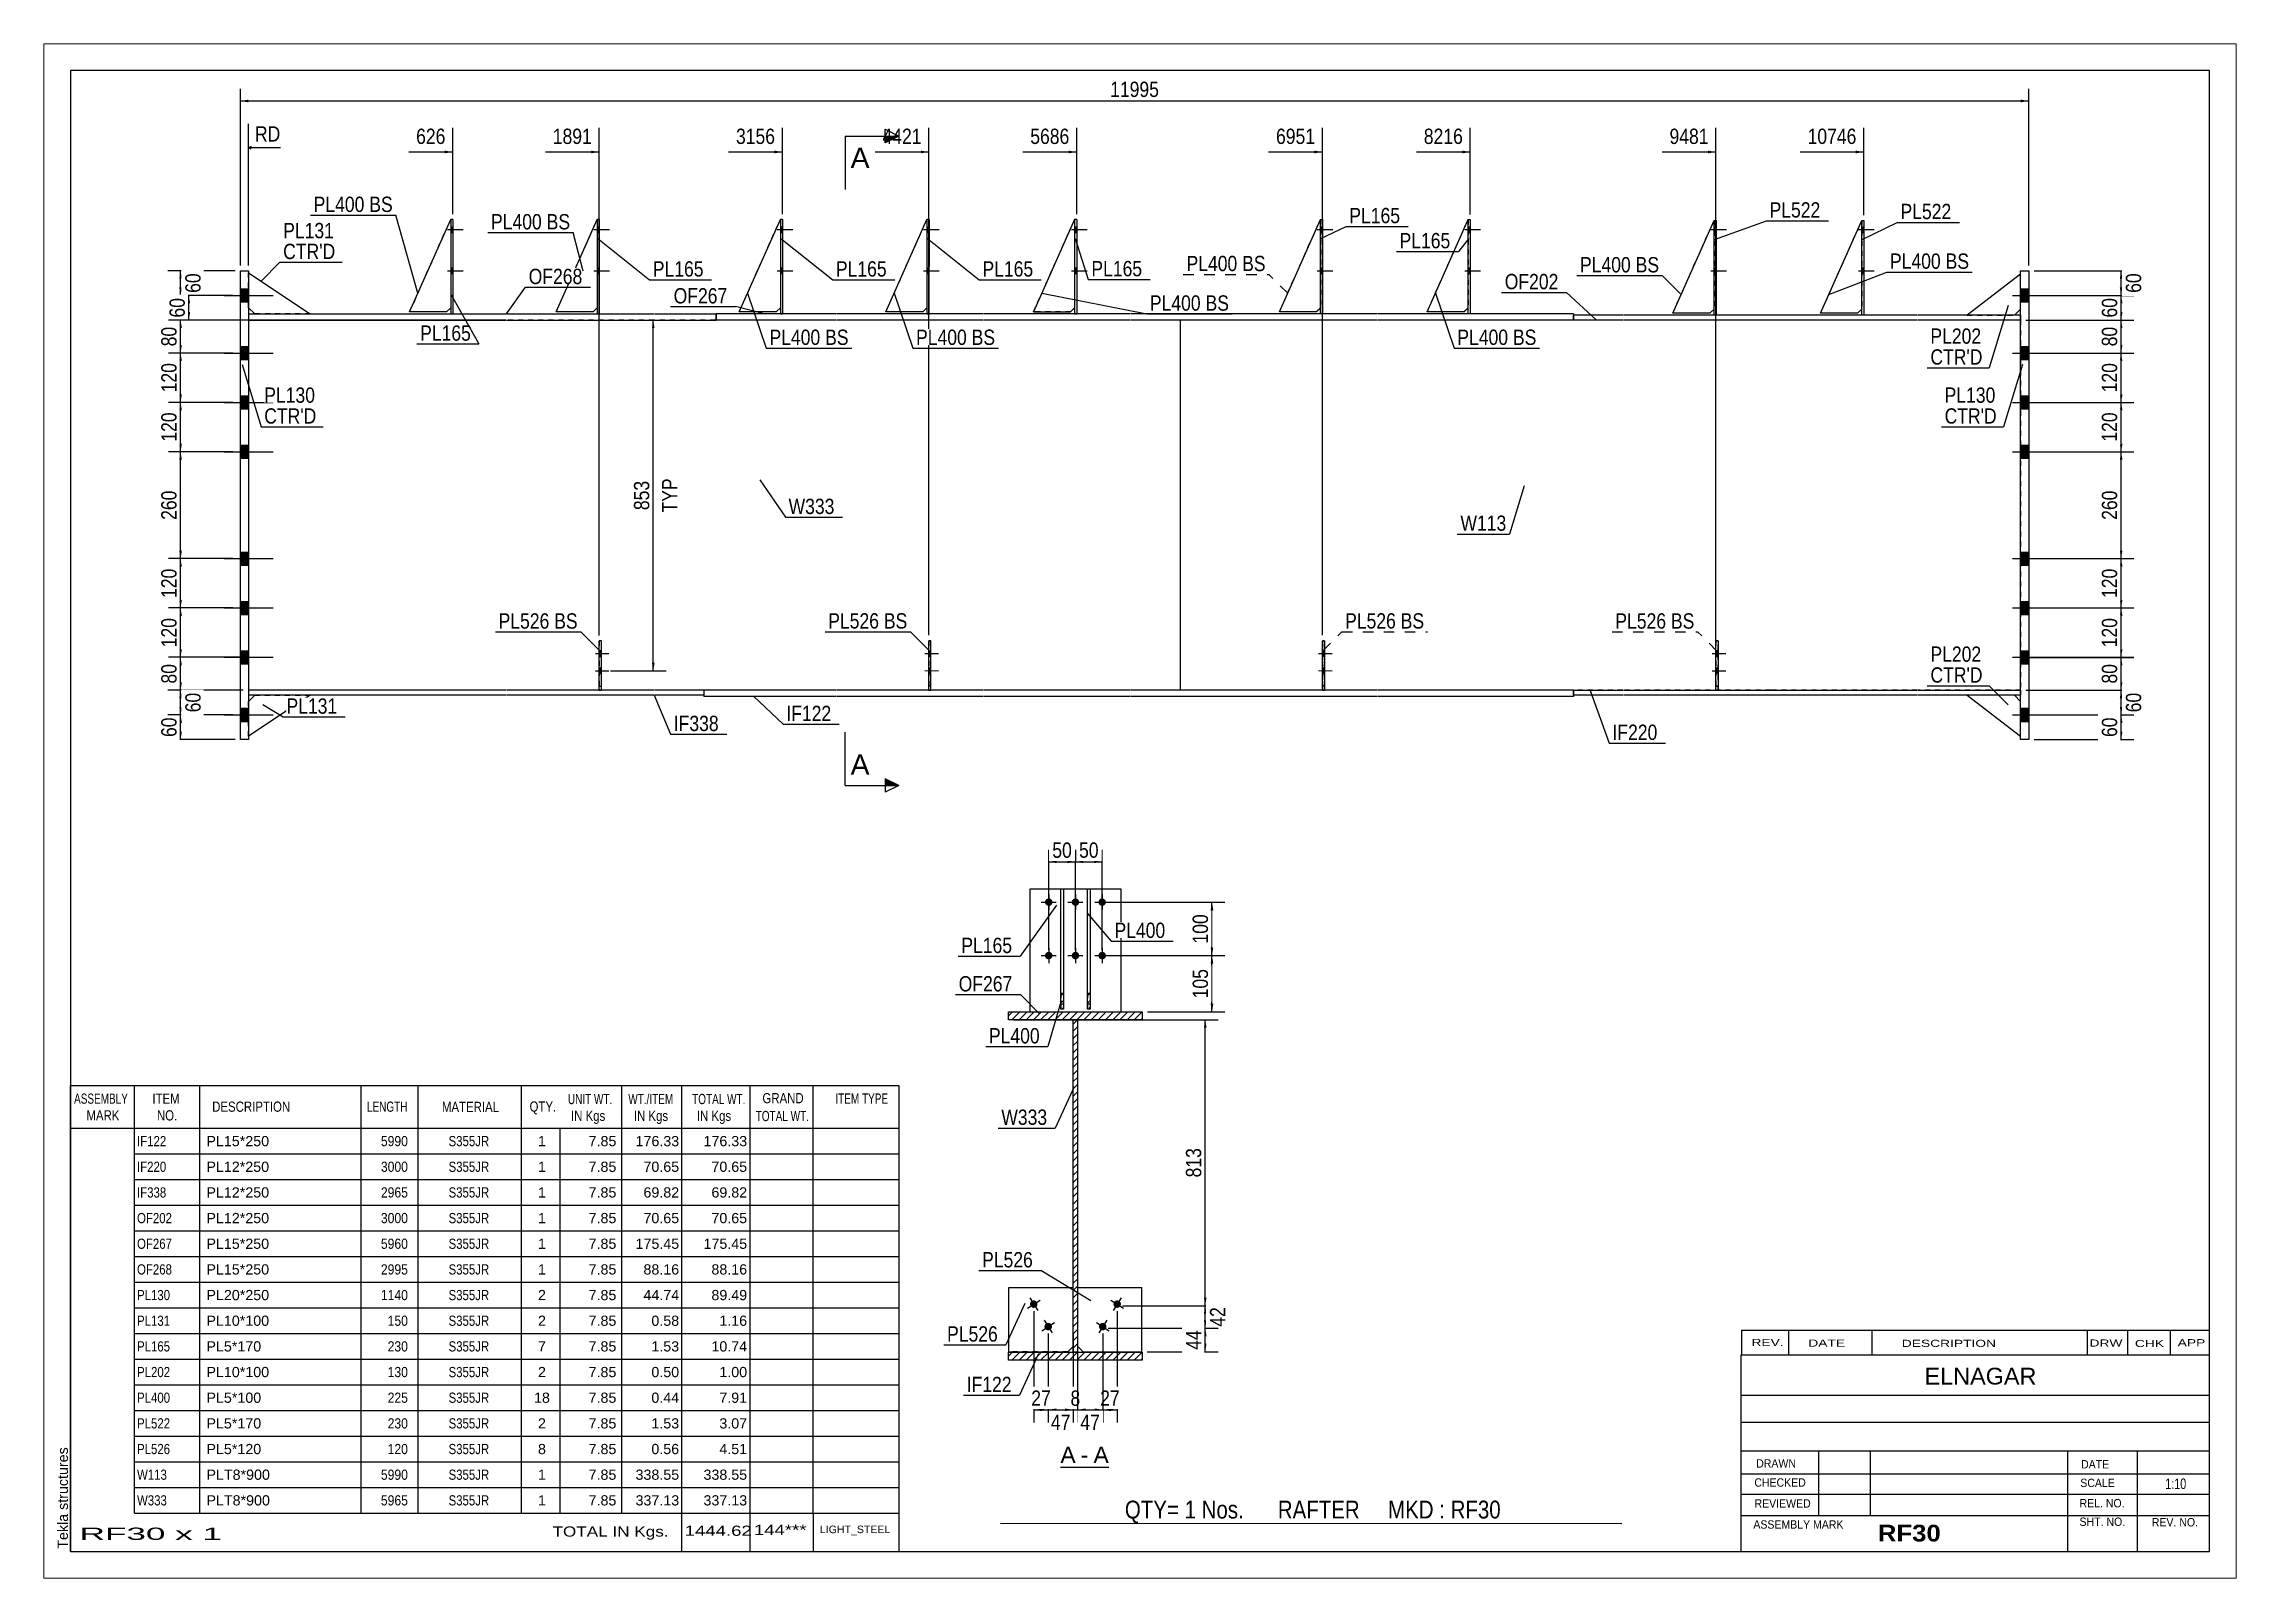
# Paper-space layout 'Layout1' of a CAD drawing. Header units: millimetres. Extents: x 0 to 410, y 0 to 287.
# The model-space entities are those that its viewports show. They can reach past a viewport. Long polylines and large blocks are cut down to what shows.
import ezdxf

# ---------------------------------------------------------------- set-up
doc = ezdxf.new("R2010")
doc.units = ezdxf.units.MM
doc.linetypes.add('DXK_LINE_DOT1', pattern=[1.8814, 0.9407, -0.9407])
doc.linetypes.add('DXK_LINE_DOT2', pattern=[3.9198, 1.9599, -1.9599])
doc.layers.add('Viewport layer', color=7, linetype='Continuous', plot=False)
doc.styles.add('Arial', font='ARIAL.TTF', dxfattribs={"height": 0.2})
doc.styles.add('Arial Bold', font='ARIALBD.TTF', dxfattribs={"height": 0.2})
doc.styles.add('Arial Narrow', font='ARIALN.TTF', dxfattribs={"height": 0.2})

# ---------------------------------------------------------------- blocks, each defined once
blk = doc.blocks.new('Unknown-623473047-1210')
at = {"color": 5, "linetype": 'Continuous'}
for p, q in [((405, 282), (5, 282)), ((5, 282), (5, 5)), ((405, 5), (405, 282)), ((5, 5), (405, 5))]:
    blk.add_line(p, q, dxfattribs=at)
at = {"color": 174, "linetype": 'Continuous', "style": 'Arial'}
blk.add_text('Tekla structures', height=1.9102, rotation=90, dxfattribs=at).set_placement((4.5, 5.5))
blk = doc.blocks.new('Unknown-623473047-15 - 1231')
at = {"color": 7, "linetype": 'Continuous'}
blk.add_line((190.12, 20.79), (199.15, 20.79), dxfattribs=at)
at = {"color": 0, "linetype": 'Continuous'}
blk.add_wipeout([(192.97, 21.54), (192.97, 24.74), (190.12, 24.74), (190.12, 21.54)], dxfattribs=at)
blk.add_wipeout([(195.35, 21.54), (195.35, 24.74), (193.93, 24.74), (193.93, 21.54)], dxfattribs=at)
at = {"color": 96, "linetype": 'Continuous', "style": 'Arial'}
blk.add_text('A', height=3.06, dxfattribs=at).set_placement((190.12, 21.54))
at = {"color": 0, "linetype": 'Continuous'}
blk.add_wipeout([(199.15, 21.54), (199.15, 24.74), (196.31, 24.74), (196.31, 21.54)], dxfattribs=at)
at = {"color": 96, "linetype": 'Continuous', "style": 'Arial'}
for s, p in [('-', (193.93, 21.54)), ('A', (196.31, 21.54))]:
    blk.add_text(s, height=3.06, dxfattribs=at).set_placement(p)
blk = doc.blocks.new('Bolt-623473047-1601 - 1471')
at = {"linetype": 'Continuous'}
for points in [[(340.36, 251.71), (340.36, 252.79), (339.98, 252.79), (339.98, 251.71)], [(340.36, 251.71), (340.36, 252.79), (339.98, 252.79), (339.98, 251.71)], [(340.36, 251.71), (340.36, 252.79), (339.98, 252.79), (339.98, 251.71)], [(340.36, 244.02), (340.36, 245.09), (339.98, 245.09), (339.98, 244.02)], [(340.36, 244.02), (340.36, 245.09), (339.98, 245.09), (339.98, 244.02)], [(340.36, 244.02), (340.36, 245.09), (339.98, 245.09), (339.98, 244.02)]]:
    blk.add_hatch(color=3, dxfattribs=at).paths.add_polyline_path(points)
at = {"color": 3, "linetype": 'Continuous'}
for p, q in [((339.36, 252.25), (342.29, 252.25)), ((339.36, 252.25), (342.29, 252.25)), ((339.36, 252.25), (342.29, 252.25)), ((339.98, 252.79), (340.36, 252.79)), ((339.98, 252.79), (340.36, 252.79)), ((339.98, 252.79), (340.36, 252.79)), ((339.98, 251.71), (340.36, 251.71)), ((339.98, 251.71), (340.36, 251.71)), ((339.98, 251.71), (340.36, 251.71)), ((339.36, 244.55), (342.28, 244.55)), ((339.36, 244.55), (342.28, 244.55)), ((339.36, 244.55), (342.28, 244.55)), ((339.98, 245.09), (340.36, 245.09)), ((339.98, 245.09), (340.36, 245.09)), ((339.98, 245.09), (340.36, 245.09)), ((339.98, 244.02), (340.36, 244.02)), ((339.98, 244.02), (340.36, 244.02)), ((339.98, 244.02), (340.36, 244.02))]:
    blk.add_line(p, q, dxfattribs=at)
blk = doc.blocks.new('Part-623473047-1829 - 1471')
at = {"color": 2, "linetype": 'Continuous'}
for p, q in [((359.69, 165.17), (369.69, 157.48)), ((369.69, 164.01), (368.54, 165.17))]:
    blk.add_line(p, q, dxfattribs=at)
at = {"color": 7, "linetype": 'DXK_LINE_DOT1'}
for p, q in [((368.54, 165.17), (359.69, 165.17)), ((369.69, 157.48), (369.69, 164.01))]:
    blk.add_line(p, q, dxfattribs=at)
blk = doc.blocks.new('Part-623473047-1694 - 1471')
at = {"color": 2, "linetype": 'Continuous'}
for p, q in [((193.17, 254.17), (192.78, 254.17)), ((192.78, 254.17), (192.78, 236.48)), ((193.17, 254.17), (193.16, 236.48))]:
    blk.add_line(p, q, dxfattribs=at)
at = {"color": 7, "linetype": 'DXK_LINE_DOT1'}
blk.add_line((192.78, 236.48), (193.16, 236.48), dxfattribs=at)
blk = doc.blocks.new('Part-623473047-1566 - 1471')
at = {"color": 2, "linetype": 'Continuous'}
for p, q in [((286.09, 165.17), (286.09, 166.09)), ((286.09, 166.09), (295.32, 166.09)), ((295.32, 165.17), (286.09, 165.17)), ((295.42, 166.09), (322.95, 166.09)), ((322.95, 165.17), (295.42, 165.17)), ((323.05, 166.09), (350.36, 166.09)), ((350.36, 165.17), (323.05, 165.17)), ((350.46, 166.09), (369.69, 166.09)), ((369.69, 165.17), (350.46, 165.17)), ((369.69, 166.09), (369.69, 165.17))]:
    blk.add_line(p, q, dxfattribs=at)
blk = doc.blocks.new('Part-623473047-1746 - 1471')
at = {"color": 2, "linetype": 'Continuous'}
for p, q in [((239.12, 166.13), (239.12, 175.36)), ((239.12, 175.36), (239.51, 175.36)), ((239.51, 175.36), (239.51, 166.13)), ((239.51, 166.13), (239.12, 166.13))]:
    blk.add_line(p, q, dxfattribs=at)
at = {"color": 7, "linetype": 'DXK_LINE_DOT1'}
blk.add_line((239.12, 166.9), (239.51, 166.9), dxfattribs=at)
blk = doc.blocks.new('Part-623473047-1618 - 1471')
at = {"color": 2, "linetype": 'Continuous'}
blk.add_line((212.49, 235.32), (212.49, 166.09), dxfattribs=at)
at = {"color": 7, "linetype": 'DXK_LINE_DOT1'}
for p, q in [((221.73, 235.32), (212.49, 235.32)), ((249.35, 235.32), (221.83, 235.32)), ((276.76, 235.32), (249.45, 235.32)), ((295.32, 235.32), (276.86, 235.32)), ((322.95, 235.32), (295.42, 235.32)), ((350.36, 235.32), (323.05, 235.32)), ((369.69, 235.32), (350.46, 235.32)), ((369.69, 235.32), (369.69, 166.09)), ((221.73, 166.09), (212.49, 166.09)), ((249.35, 166.09), (221.83, 166.09)), ((276.76, 166.09), (249.45, 166.09)), ((295.32, 166.09), (276.86, 166.09)), ((322.95, 166.09), (295.42, 166.09)), ((350.36, 166.09), (323.05, 166.09)), ((369.69, 166.09), (350.46, 166.09))]:
    blk.add_line(p, q, dxfattribs=at)
blk = doc.blocks.new('Part-623473047-1495 - 1471')
at = {"color": 2, "linetype": 'Continuous'}
for p, q in [((295.32, 236.25), (286.09, 236.25)), ((286.09, 235.32), (286.09, 236.25)), ((295.32, 235.32), (286.09, 235.32)), ((322.95, 236.25), (295.42, 236.25)), ((322.95, 235.32), (295.42, 235.32)), ((350.36, 236.25), (323.05, 236.25)), ((350.36, 235.32), (323.05, 235.32)), ((369.69, 236.25), (350.46, 236.25)), ((369.69, 235.32), (350.46, 235.32)), ((369.69, 236.25), (369.69, 235.32))]:
    blk.add_line(p, q, dxfattribs=at)
blk = doc.blocks.new('Part-623473047-1500 - 1471')
at = {"color": 2, "linetype": 'Continuous'}
for p, q in [((148.13, 236.48), (125.74, 236.48)), ((125.74, 235.32), (125.74, 236.48)), ((148.13, 235.32), (125.74, 235.32)), ((175.75, 236.48), (148.23, 236.48)), ((175.75, 235.32), (148.23, 235.32)), ((203.16, 236.48), (175.85, 236.48)), ((203.16, 235.32), (175.85, 235.32)), ((221.73, 236.48), (203.26, 236.48)), ((221.73, 235.32), (203.26, 235.32)), ((249.35, 236.48), (221.83, 236.48)), ((249.35, 235.32), (221.83, 235.32)), ((276.76, 236.48), (249.45, 236.48)), ((276.76, 235.32), (249.45, 235.32)), ((286.09, 236.48), (276.86, 236.48)), ((286.09, 235.32), (276.86, 235.32)), ((286.09, 236.48), (286.09, 235.32))]:
    blk.add_line(p, q, dxfattribs=at)
blk = doc.blocks.new('Part-623473047-1699 - 1471')
at = {"color": 2, "linetype": 'Continuous'}
for p, q in [((266.38, 236.48), (266.38, 254.17)), ((266.38, 254.17), (266.76, 254.17)), ((266.76, 254.17), (266.76, 236.48))]:
    blk.add_line(p, q, dxfattribs=at)
at = {"color": 7, "linetype": 'DXK_LINE_DOT1'}
blk.add_line((266.76, 236.48), (266.38, 236.48), dxfattribs=at)
blk = doc.blocks.new('Part-623473047-1522 - 1471')
at = {"color": 2, "linetype": 'Continuous'}
for p, q in [((38.3, 236.48), (59.07, 236.48)), ((38.3, 236.48), (38.3, 235.32)), ((38.3, 235.32), (59.07, 235.32)), ((59.17, 236.48), (86.47, 236.48)), ((59.17, 235.32), (86.47, 235.32)), ((86.57, 236.48), (114.1, 236.48)), ((86.57, 235.32), (114.1, 235.32)), ((114.2, 236.48), (125.74, 236.48)), ((114.2, 235.32), (125.74, 235.32)), ((125.74, 236.48), (125.74, 235.32))]:
    blk.add_line(p, q, dxfattribs=at)
blk = doc.blocks.new('Part-623473047-1736 - 1471')
at = {"color": 2, "linetype": 'Continuous'}
for p, q in [((157.46, 236.86), (165.15, 254.17)), ((164.38, 236.86), (157.46, 236.86)), ((165.15, 237.63), (164.38, 236.86))]:
    blk.add_line(p, q, dxfattribs=at)
at = {"color": 7, "linetype": 'DXK_LINE_DOT1'}
blk.add_line((165.15, 254.17), (165.15, 237.63), dxfattribs=at)
blk = doc.blocks.new('Bolt-623473047-1608 - 1471')
at = {"linetype": 'Continuous'}
for points in [[(239.14, 251.71), (239.14, 252.78), (238.75, 252.78), (238.75, 251.71)], [(239.14, 251.71), (239.14, 252.78), (238.75, 252.78), (238.75, 251.71)], [(239.14, 251.71), (239.14, 252.78), (238.75, 252.78), (238.75, 251.71)], [(239.13, 244.02), (239.13, 245.09), (238.75, 245.09), (238.75, 244.02)], [(239.13, 244.02), (239.13, 245.09), (238.75, 245.09), (238.75, 244.02)], [(239.13, 244.02), (239.13, 245.09), (238.75, 245.09), (238.75, 244.02)]]:
    blk.add_hatch(color=3, dxfattribs=at).paths.add_polyline_path(points)
at = {"color": 3, "linetype": 'Continuous'}
for p, q in [((238.14, 252.25), (241.06, 252.25)), ((238.14, 252.25), (241.06, 252.25)), ((238.14, 252.25), (241.06, 252.25)), ((238.75, 252.78), (239.14, 252.78)), ((238.75, 252.78), (239.14, 252.78)), ((238.75, 252.78), (239.14, 252.78)), ((238.75, 251.71), (239.14, 251.71)), ((238.75, 251.71), (239.14, 251.71)), ((238.75, 251.71), (239.14, 251.71)), ((238.13, 244.55), (241.06, 244.55)), ((238.13, 244.55), (241.06, 244.55)), ((238.13, 244.55), (241.06, 244.55)), ((238.75, 245.09), (239.13, 245.09)), ((238.75, 245.09), (239.13, 245.09)), ((238.75, 245.09), (239.13, 245.09)), ((238.75, 244.02), (239.13, 244.02)), ((238.75, 244.02), (239.13, 244.02)), ((238.75, 244.02), (239.13, 244.02))]:
    blk.add_line(p, q, dxfattribs=at)
blk = doc.blocks.new('Part-623473047-1544 - 1471')
at = {"color": 7, "linetype": 'DXK_LINE_DOT1'}
for p, q in [((59.07, 235.32), (38.3, 235.32)), ((38.3, 235.32), (38.3, 166.09)), ((86.47, 235.32), (59.17, 235.32)), ((114.1, 235.32), (86.57, 235.32)), ((148.13, 235.32), (114.2, 235.32)), ((175.75, 235.32), (148.23, 235.32)), ((203.16, 235.32), (175.85, 235.32)), ((212.49, 235.32), (203.26, 235.32)), ((59.07, 166.09), (38.3, 166.09)), ((86.47, 166.09), (59.17, 166.09)), ((114.1, 166.09), (86.57, 166.09)), ((148.13, 166.09), (114.2, 166.09)), ((175.75, 166.09), (148.23, 166.09)), ((203.16, 166.09), (175.85, 166.09)), ((212.49, 166.09), (203.26, 166.09))]:
    blk.add_line(p, q, dxfattribs=at)
at = {"color": 2, "linetype": 'Continuous'}
blk.add_line((212.49, 235.32), (212.49, 166.09), dxfattribs=at)
blk = doc.blocks.new('Bolt-623473047-5037 - 1471')
at = {"linetype": 'Continuous'}
for points in [[(239.51, 172.44), (239.51, 173.52), (239.12, 173.52), (239.12, 172.44)], [(239.51, 169.21), (239.51, 170.28), (239.12, 170.28), (239.12, 169.21)]]:
    blk.add_hatch(color=3, dxfattribs=at).paths.add_polyline_path(points)
at = {"color": 3, "linetype": 'Continuous'}
for p, q in [((238.39, 172.98), (240.93, 172.98)), ((239.12, 173.52), (239.51, 173.52)), ((239.12, 172.44), (239.51, 172.44)), ((238.39, 169.75), (240.93, 169.74)), ((239.12, 170.28), (239.51, 170.28)), ((239.12, 169.21), (239.51, 169.21))]:
    blk.add_line(p, q, dxfattribs=at)
blk = doc.blocks.new('Part-623473047-1640 - 1471')
at = {"color": 2, "linetype": 'Continuous'}
for p, q in [((103.87, 166.11), (103.87, 175.35)), ((104.26, 175.35), (103.87, 175.35)), ((104.26, 166.11), (104.26, 175.35)), ((103.87, 166.11), (104.26, 166.11))]:
    blk.add_line(p, q, dxfattribs=at)
at = {"color": 7, "linetype": 'DXK_LINE_DOT1'}
blk.add_line((103.87, 166.88), (104.26, 166.88), dxfattribs=at)
blk = doc.blocks.new('Part-623473047-1721 - 1471')
at = {"color": 2, "linetype": 'Continuous'}
for p, q in [((339.98, 236.25), (339.98, 253.94)), ((339.98, 253.94), (340.36, 253.94)), ((340.36, 253.94), (340.36, 236.25))]:
    blk.add_line(p, q, dxfattribs=at)
at = {"color": 7, "linetype": 'DXK_LINE_DOT1'}
blk.add_line((340.36, 236.25), (339.98, 236.25), dxfattribs=at)
blk = doc.blocks.new('Bolt-623473047-1597 - 1471')
at = {"linetype": 'Continuous'}
for points in [[(165.54, 251.71), (165.54, 252.78), (165.15, 252.78), (165.15, 251.71)], [(165.54, 251.71), (165.54, 252.78), (165.15, 252.78), (165.15, 251.71)], [(165.54, 251.71), (165.54, 252.78), (165.15, 252.78), (165.15, 251.71)], [(165.54, 244.02), (165.54, 245.09), (165.15, 245.09), (165.15, 244.02)], [(165.54, 244.02), (165.54, 245.09), (165.15, 245.09), (165.15, 244.02)], [(165.54, 244.02), (165.54, 245.09), (165.15, 245.09), (165.15, 244.02)]]:
    blk.add_hatch(color=3, dxfattribs=at).paths.add_polyline_path(points)
at = {"color": 3, "linetype": 'Continuous'}
for p, q in [((164.54, 252.25), (167.46, 252.25)), ((164.54, 252.25), (167.46, 252.25)), ((164.54, 252.25), (167.46, 252.25)), ((165.15, 252.78), (165.54, 252.78)), ((165.15, 252.78), (165.54, 252.78)), ((165.15, 252.78), (165.54, 252.78)), ((165.15, 251.71), (165.54, 251.71)), ((165.15, 251.71), (165.54, 251.71)), ((165.15, 251.71), (165.54, 251.71)), ((164.54, 244.55), (167.46, 244.55)), ((164.54, 244.55), (167.46, 244.55)), ((164.54, 244.55), (167.46, 244.55)), ((165.15, 245.09), (165.54, 245.09)), ((165.15, 245.09), (165.54, 245.09)), ((165.15, 245.09), (165.54, 245.09)), ((165.15, 244.02), (165.54, 244.02)), ((165.15, 244.02), (165.54, 244.02)), ((165.15, 244.02), (165.54, 244.02))]:
    blk.add_line(p, q, dxfattribs=at)
blk = doc.blocks.new('Part-623473047-5017 - 1471')
at = {"color": 2, "linetype": 'Continuous'}
for p, q in [((192.78, 254.17), (185.09, 236.86)), ((185.09, 236.86), (192.01, 236.86)), ((192.01, 236.86), (192.78, 237.63))]:
    blk.add_line(p, q, dxfattribs=at)
at = {"color": 7, "linetype": 'DXK_LINE_DOT1'}
blk.add_line((192.78, 254.17), (192.78, 237.63), dxfattribs=at)
blk = doc.blocks.new('Part-623473047-1726 - 1471')
at = {"color": 2, "linetype": 'Continuous'}
for p, q in [((76.48, 254.17), (76.09, 254.17)), ((76.09, 254.17), (76.09, 236.48)), ((76.48, 254.17), (76.47, 236.48))]:
    blk.add_line(p, q, dxfattribs=at)
at = {"color": 7, "linetype": 'DXK_LINE_DOT1'}
blk.add_line((76.09, 236.48), (76.47, 236.48), dxfattribs=at)
blk = doc.blocks.new('Part-623473047-1662 - 1471')
at = {"color": 2, "linetype": 'Continuous'}
for p, q in [((95.81, 236.86), (103.5, 254.17)), ((102.73, 236.86), (95.81, 236.86)), ((103.5, 237.63), (102.73, 236.86))]:
    blk.add_line(p, q, dxfattribs=at)
at = {"color": 7, "linetype": 'DXK_LINE_DOT1'}
blk.add_line((103.5, 254.17), (103.5, 237.63), dxfattribs=at)
blk = doc.blocks.new('Bolt-623473047-1598 - 1471')
at = {"linetype": 'Continuous'}
for points in [[(103.88, 251.71), (103.88, 252.78), (103.5, 252.78), (103.5, 251.71)], [(103.88, 251.71), (103.88, 252.78), (103.5, 252.78), (103.5, 251.71)], [(103.88, 251.71), (103.88, 252.78), (103.5, 252.78), (103.5, 251.71)], [(103.88, 244.02), (103.88, 245.09), (103.5, 245.09), (103.5, 244.02)], [(103.88, 244.02), (103.88, 245.09), (103.5, 245.09), (103.5, 244.02)], [(103.88, 244.02), (103.88, 245.09), (103.5, 245.09), (103.5, 244.02)]]:
    blk.add_hatch(color=3, dxfattribs=at).paths.add_polyline_path(points)
at = {"color": 3, "linetype": 'Continuous'}
for p, q in [((102.88, 252.25), (105.81, 252.25)), ((102.88, 252.25), (105.81, 252.25)), ((102.88, 252.25), (105.81, 252.25)), ((103.5, 252.78), (103.88, 252.78)), ((103.5, 252.78), (103.88, 252.78)), ((103.5, 252.78), (103.88, 252.78)), ((103.5, 251.71), (103.88, 251.71)), ((103.5, 251.71), (103.88, 251.71)), ((103.5, 251.71), (103.88, 251.71)), ((102.88, 244.55), (105.81, 244.55)), ((102.88, 244.55), (105.81, 244.55)), ((102.88, 244.55), (105.81, 244.55)), ((103.5, 245.09), (103.88, 245.09)), ((103.5, 245.09), (103.88, 245.09)), ((103.5, 245.09), (103.88, 245.09)), ((103.5, 244.02), (103.88, 244.02)), ((103.5, 244.02), (103.88, 244.02)), ((103.5, 244.02), (103.88, 244.02))]:
    blk.add_line(p, q, dxfattribs=at)
blk = doc.blocks.new('Bolt-623473047-1599 - 1471')
at = {"linetype": 'Continuous'}
for points in [[(193.16, 251.71), (193.16, 252.78), (192.78, 252.78), (192.78, 251.71)], [(193.16, 251.71), (193.16, 252.78), (192.78, 252.78), (192.78, 251.71)], [(193.16, 251.71), (193.16, 252.78), (192.78, 252.78), (192.78, 251.71)], [(193.16, 244.02), (193.16, 245.09), (192.78, 245.09), (192.78, 244.02)], [(193.16, 244.02), (193.16, 245.09), (192.78, 245.09), (192.78, 244.02)], [(193.16, 244.02), (193.16, 245.09), (192.78, 245.09), (192.78, 244.02)]]:
    blk.add_hatch(color=3, dxfattribs=at).paths.add_polyline_path(points)
at = {"color": 3, "linetype": 'Continuous'}
for p, q in [((192.16, 252.25), (195.09, 252.25)), ((192.16, 252.25), (195.09, 252.25)), ((192.16, 252.25), (195.09, 252.25)), ((192.78, 252.78), (193.16, 252.78)), ((192.78, 252.78), (193.16, 252.78)), ((192.78, 252.78), (193.16, 252.78)), ((192.78, 251.71), (193.16, 251.71)), ((192.78, 251.71), (193.16, 251.71)), ((192.78, 251.71), (193.16, 251.71)), ((192.16, 244.55), (195.09, 244.55)), ((192.16, 244.55), (195.09, 244.55)), ((192.16, 244.55), (195.09, 244.55)), ((192.78, 245.09), (193.16, 245.09)), ((192.78, 245.09), (193.16, 245.09)), ((192.78, 245.09), (193.16, 245.09)), ((192.78, 244.02), (193.16, 244.02)), ((192.78, 244.02), (193.16, 244.02)), ((192.78, 244.02), (193.16, 244.02))]:
    blk.add_line(p, q, dxfattribs=at)
blk = doc.blocks.new('Bolt-623473047-1600 - 1471')
at = {"linetype": 'Continuous'}
for points in [[(266.76, 251.71), (266.76, 252.79), (266.38, 252.79), (266.38, 251.71)], [(266.76, 251.71), (266.76, 252.79), (266.38, 252.79), (266.38, 251.71)], [(266.76, 251.71), (266.76, 252.79), (266.38, 252.79), (266.38, 251.71)], [(266.76, 244.02), (266.76, 245.09), (266.38, 245.09), (266.38, 244.02)], [(266.76, 244.02), (266.76, 245.09), (266.38, 245.09), (266.38, 244.02)], [(266.76, 244.02), (266.76, 245.09), (266.38, 245.09), (266.38, 244.02)]]:
    blk.add_hatch(color=3, dxfattribs=at).paths.add_polyline_path(points)
at = {"color": 3, "linetype": 'Continuous'}
for p, q in [((265.76, 252.25), (268.69, 252.25)), ((265.76, 252.25), (268.69, 252.25)), ((265.76, 252.25), (268.69, 252.25)), ((266.38, 252.79), (266.76, 252.79)), ((266.38, 252.79), (266.76, 252.79)), ((266.38, 252.79), (266.76, 252.79)), ((266.38, 251.71), (266.76, 251.71)), ((266.38, 251.71), (266.76, 251.71)), ((266.38, 251.71), (266.76, 251.71)), ((265.76, 244.55), (268.69, 244.55)), ((265.76, 244.55), (268.69, 244.55)), ((265.76, 244.55), (268.69, 244.55)), ((266.38, 245.09), (266.76, 245.09)), ((266.38, 245.09), (266.76, 245.09)), ((266.38, 245.09), (266.76, 245.09)), ((266.38, 244.02), (266.76, 244.02)), ((266.38, 244.02), (266.76, 244.02)), ((266.38, 244.02), (266.76, 244.02))]:
    blk.add_line(p, q, dxfattribs=at)
blk = doc.blocks.new('Part-623473047-5013 - 1471')
at = {"color": 7, "linetype": 'DXK_LINE_DOT1'}
for p, q in [((239.12, 175.36), (239.12, 166.13)), ((239.51, 175.36), (239.12, 175.36)), ((239.51, 166.13), (239.51, 175.36)), ((239.12, 166.13), (239.51, 166.13))]:
    blk.add_line(p, q, dxfattribs=at)
blk = doc.blocks.new('Bolt-623473047-1602 - 1471')
at = {"linetype": 'Continuous'}
for points in [[(76.48, 251.71), (76.48, 252.78), (76.09, 252.78), (76.09, 251.71)], [(76.48, 251.71), (76.48, 252.78), (76.09, 252.78), (76.09, 251.71)], [(76.48, 251.71), (76.48, 252.78), (76.09, 252.78), (76.09, 251.71)], [(76.47, 244.02), (76.47, 245.09), (76.09, 245.09), (76.09, 244.02)], [(76.47, 244.02), (76.47, 245.09), (76.09, 245.09), (76.09, 244.02)], [(76.47, 244.02), (76.47, 245.09), (76.09, 245.09), (76.09, 244.02)]]:
    blk.add_hatch(color=3, dxfattribs=at).paths.add_polyline_path(points)
at = {"color": 3, "linetype": 'Continuous'}
for p, q in [((75.48, 252.25), (78.4, 252.25)), ((75.48, 252.25), (78.4, 252.25)), ((75.48, 252.25), (78.4, 252.25)), ((76.09, 252.78), (76.48, 252.78)), ((76.09, 252.78), (76.48, 252.78)), ((76.09, 252.78), (76.48, 252.78)), ((76.09, 251.71), (76.48, 251.71)), ((76.09, 251.71), (76.48, 251.71)), ((76.09, 251.71), (76.48, 251.71)), ((75.47, 244.55), (78.4, 244.55)), ((75.47, 244.55), (78.4, 244.55)), ((75.47, 244.55), (78.4, 244.55)), ((76.09, 245.09), (76.47, 245.09)), ((76.09, 245.09), (76.47, 245.09)), ((76.09, 245.09), (76.47, 245.09)), ((76.09, 244.02), (76.47, 244.02)), ((76.09, 244.02), (76.47, 244.02)), ((76.09, 244.02), (76.47, 244.02))]:
    blk.add_line(p, q, dxfattribs=at)
blk = doc.blocks.new('Bolt-623473047-1605 - 1471')
at = {"linetype": 'Continuous'}
for points in [[(138.13, 251.71), (138.13, 252.78), (137.74, 252.78), (137.74, 251.71)], [(138.13, 251.71), (138.13, 252.78), (137.74, 252.78), (137.74, 251.71)], [(138.13, 251.71), (138.13, 252.78), (137.74, 252.78), (137.74, 251.71)], [(138.13, 244.02), (138.13, 245.09), (137.74, 245.09), (137.74, 244.02)], [(138.13, 244.02), (138.13, 245.09), (137.74, 245.09), (137.74, 244.02)], [(138.13, 244.02), (138.13, 245.09), (137.74, 245.09), (137.74, 244.02)]]:
    blk.add_hatch(color=3, dxfattribs=at).paths.add_polyline_path(points)
at = {"color": 3, "linetype": 'Continuous'}
for p, q in [((137.13, 252.25), (140.05, 252.25)), ((137.13, 252.25), (140.05, 252.25)), ((137.13, 252.25), (140.05, 252.25)), ((137.74, 252.78), (138.13, 252.78)), ((137.74, 252.78), (138.13, 252.78)), ((137.74, 252.78), (138.13, 252.78)), ((137.74, 251.71), (138.13, 251.71)), ((137.74, 251.71), (138.13, 251.71)), ((137.74, 251.71), (138.13, 251.71)), ((137.13, 244.55), (140.05, 244.55)), ((137.13, 244.55), (140.05, 244.55)), ((137.13, 244.55), (140.05, 244.55)), ((137.74, 245.09), (138.13, 245.09)), ((137.74, 245.09), (138.13, 245.09)), ((137.74, 245.09), (138.13, 245.09)), ((137.74, 244.02), (138.13, 244.02)), ((137.74, 244.02), (138.13, 244.02)), ((137.74, 244.02), (138.13, 244.02))]:
    blk.add_line(p, q, dxfattribs=at)
blk = doc.blocks.new('Bolt-623473047-1611 - 1471')
at = {"linetype": 'Continuous'}
for points in [[(312.73, 251.71), (312.73, 252.79), (312.35, 252.79), (312.35, 251.71)], [(312.73, 251.71), (312.73, 252.79), (312.35, 252.79), (312.35, 251.71)], [(312.73, 251.71), (312.73, 252.79), (312.35, 252.79), (312.35, 251.71)], [(312.73, 244.02), (312.73, 245.09), (312.35, 245.09), (312.35, 244.02)], [(312.73, 244.02), (312.73, 245.09), (312.35, 245.09), (312.35, 244.02)], [(312.73, 244.02), (312.73, 245.09), (312.35, 245.09), (312.35, 244.02)]]:
    blk.add_hatch(color=3, dxfattribs=at).paths.add_polyline_path(points)
at = {"color": 3, "linetype": 'Continuous'}
for p, q in [((311.73, 252.25), (314.66, 252.25)), ((311.73, 252.25), (314.66, 252.25)), ((311.73, 252.25), (314.66, 252.25)), ((312.35, 252.79), (312.73, 252.79)), ((312.35, 252.79), (312.73, 252.79)), ((312.35, 252.79), (312.73, 252.79)), ((312.35, 251.71), (312.73, 251.71)), ((312.35, 251.71), (312.73, 251.71)), ((312.35, 251.71), (312.73, 251.71)), ((311.73, 244.55), (314.66, 244.55)), ((311.73, 244.55), (314.66, 244.55)), ((311.73, 244.55), (314.66, 244.55)), ((312.35, 245.09), (312.73, 245.09)), ((312.35, 245.09), (312.73, 245.09)), ((312.35, 245.09), (312.73, 245.09)), ((312.35, 244.02), (312.73, 244.02)), ((312.35, 244.02), (312.73, 244.02)), ((312.35, 244.02), (312.73, 244.02))]:
    blk.add_line(p, q, dxfattribs=at)
blk = doc.blocks.new('Bolt-623473047-1612 - 1471')
at = {"linetype": 'Continuous'}
for points in [[(369.69, 241.17), (369.69, 238.71), (371.23, 238.71), (371.23, 241.17)], [(369.69, 241.17), (369.69, 238.71), (371.23, 238.71), (371.23, 241.17)], [(369.69, 230.4), (369.69, 227.94), (371.23, 227.94), (371.23, 230.4)], [(369.69, 230.4), (369.69, 227.94), (371.23, 227.94), (371.23, 230.4)], [(369.69, 221.17), (369.69, 218.71), (371.23, 218.71), (371.23, 221.17)], [(369.69, 221.17), (369.69, 218.71), (371.23, 218.71), (371.23, 221.17)], [(369.69, 211.94), (369.69, 209.48), (371.23, 209.48), (371.23, 211.94)], [(369.69, 211.94), (369.69, 209.48), (371.23, 209.48), (371.23, 211.94)], [(369.69, 191.94), (369.69, 189.48), (371.23, 189.48), (371.23, 191.94)], [(369.69, 191.94), (369.69, 189.48), (371.23, 189.48), (371.23, 191.94)], [(369.69, 182.71), (369.69, 180.25), (371.23, 180.25), (371.23, 182.71)], [(369.69, 182.71), (369.69, 180.25), (371.23, 180.25), (371.23, 182.71)], [(369.69, 173.48), (369.69, 171.01), (371.23, 171.01), (371.23, 173.48)], [(369.69, 173.48), (369.69, 171.01), (371.23, 171.01), (371.23, 173.48)], [(369.69, 162.71), (369.69, 160.25), (371.23, 160.25), (371.23, 162.71)], [(369.69, 162.71), (369.69, 160.25), (371.23, 160.25), (371.23, 162.71)]]:
    blk.add_hatch(color=3, dxfattribs=at).paths.add_polyline_path(points)
at = {"color": 3, "linetype": 'Continuous'}
for p, q in [((368.17, 239.94), (377.38, 239.94)), ((368.17, 239.94), (377.38, 239.94)), ((369.69, 241.17), (371.23, 241.17)), ((369.69, 241.17), (371.23, 241.17)), ((369.69, 238.71), (371.23, 238.71)), ((369.69, 238.71), (371.23, 238.71)), ((369.69, 230.4), (371.23, 230.4)), ((369.69, 230.4), (371.23, 230.4)), ((368.17, 229.17), (377.38, 229.17)), ((368.17, 229.17), (377.38, 229.17)), ((369.69, 227.94), (371.23, 227.94)), ((369.69, 227.94), (371.23, 227.94)), ((368.17, 219.94), (377.38, 219.94)), ((368.17, 219.94), (377.38, 219.94)), ((369.69, 221.17), (371.23, 221.17)), ((369.69, 221.17), (371.23, 221.17)), ((369.69, 218.71), (371.23, 218.71)), ((369.69, 218.71), (371.23, 218.71)), ((368.17, 210.71), (377.38, 210.71)), ((368.17, 210.71), (377.38, 210.71)), ((369.69, 211.94), (371.23, 211.94)), ((369.69, 211.94), (371.23, 211.94)), ((369.69, 209.48), (371.23, 209.48)), ((369.69, 209.48), (371.23, 209.48)), ((368.17, 190.71), (377.38, 190.71)), ((368.17, 190.71), (377.38, 190.71)), ((369.69, 191.94), (371.23, 191.94)), ((369.69, 191.94), (371.23, 191.94)), ((369.69, 189.48), (371.23, 189.48)), ((369.69, 189.48), (371.23, 189.48)), ((368.17, 181.48), (377.38, 181.48)), ((368.17, 181.48), (377.38, 181.48)), ((369.69, 182.71), (371.23, 182.71)), ((369.69, 182.71), (371.23, 182.71)), ((369.69, 180.25), (371.23, 180.25)), ((369.69, 180.25), (371.23, 180.25)), ((368.17, 172.25), (377.38, 172.25)), ((368.17, 172.25), (377.38, 172.25)), ((369.69, 173.48), (371.23, 173.48)), ((369.69, 173.48), (371.23, 173.48)), ((369.69, 171.01), (371.23, 171.01)), ((369.69, 171.01), (371.23, 171.01)), ((368.17, 161.48), (377.38, 161.48)), ((368.17, 161.48), (377.38, 161.48)), ((369.69, 162.71), (371.23, 162.71)), ((369.69, 162.71), (371.23, 162.71)), ((369.69, 160.25), (371.23, 160.25)), ((369.69, 160.25), (371.23, 160.25))]:
    blk.add_line(p, q, dxfattribs=at)
blk = doc.blocks.new('Part-623473047-1741 - 1471')
at = {"color": 2, "linetype": 'Continuous'}
for p, q in [((138.13, 254.17), (137.74, 254.17)), ((137.74, 254.17), (137.74, 236.48)), ((138.13, 254.17), (138.12, 236.48))]:
    blk.add_line(p, q, dxfattribs=at)
at = {"color": 7, "linetype": 'DXK_LINE_DOT1'}
blk.add_line((137.74, 236.48), (138.12, 236.48), dxfattribs=at)
blk = doc.blocks.new('Bolt-623473047-1613 - 1471')
at = {"linetype": 'Continuous'}
for points in [[(36.76, 241.17), (36.76, 238.71), (38.3, 238.71), (38.3, 241.17)], [(36.76, 241.17), (36.76, 238.71), (38.3, 238.71), (38.3, 241.17)], [(36.76, 230.4), (36.76, 227.94), (38.3, 227.94), (38.3, 230.4)], [(36.76, 230.4), (36.76, 227.94), (38.3, 227.94), (38.3, 230.4)], [(36.76, 221.17), (36.76, 218.71), (38.3, 218.71), (38.3, 221.17)], [(36.76, 221.17), (36.76, 218.71), (38.3, 218.71), (38.3, 221.17)], [(36.76, 211.94), (36.76, 209.48), (38.3, 209.48), (38.3, 211.94)], [(36.76, 211.94), (36.76, 209.48), (38.3, 209.48), (38.3, 211.94)], [(36.76, 191.94), (36.76, 189.48), (38.3, 189.48), (38.3, 191.94)], [(36.76, 191.94), (36.76, 189.48), (38.3, 189.48), (38.3, 191.94)], [(36.76, 182.71), (36.76, 180.25), (38.3, 180.25), (38.3, 182.71)], [(36.76, 182.71), (36.76, 180.25), (38.3, 180.25), (38.3, 182.71)], [(36.76, 173.48), (36.76, 171.01), (38.3, 171.01), (38.3, 173.48)], [(36.76, 173.48), (36.76, 171.01), (38.3, 171.01), (38.3, 173.48)], [(36.76, 162.71), (36.76, 160.25), (38.3, 160.25), (38.3, 162.71)], [(36.76, 162.71), (36.76, 160.25), (38.3, 160.25), (38.3, 162.71)]]:
    blk.add_hatch(color=3, dxfattribs=at).paths.add_polyline_path(points)
at = {"color": 3, "linetype": 'Continuous'}
for p, q in [((33.7, 239.94), (42.91, 239.94)), ((33.7, 239.94), (42.91, 239.94)), ((36.76, 241.17), (38.3, 241.17)), ((36.76, 241.17), (38.3, 241.17)), ((36.76, 238.71), (38.3, 238.71)), ((36.76, 238.71), (38.3, 238.71)), ((36.76, 230.4), (38.3, 230.4)), ((36.76, 230.4), (38.3, 230.4)), ((33.7, 229.17), (42.91, 229.17)), ((33.7, 229.17), (42.91, 229.17)), ((36.76, 227.94), (38.3, 227.94)), ((36.76, 227.94), (38.3, 227.94)), ((33.7, 219.94), (42.91, 219.94)), ((33.7, 219.94), (42.91, 219.94)), ((36.76, 221.17), (38.3, 221.17)), ((36.76, 221.17), (38.3, 221.17)), ((36.76, 218.71), (38.3, 218.71)), ((36.76, 218.71), (38.3, 218.71)), ((33.7, 210.71), (42.91, 210.71)), ((33.7, 210.71), (42.91, 210.71)), ((36.76, 211.94), (38.3, 211.94)), ((36.76, 211.94), (38.3, 211.94)), ((36.76, 209.48), (38.3, 209.48)), ((36.76, 209.48), (38.3, 209.48)), ((33.7, 190.71), (42.91, 190.71)), ((33.7, 190.71), (42.91, 190.71)), ((36.76, 191.94), (38.3, 191.94)), ((36.76, 191.94), (38.3, 191.94)), ((36.76, 189.48), (38.3, 189.48)), ((36.76, 189.48), (38.3, 189.48)), ((33.7, 181.48), (42.91, 181.48)), ((33.7, 181.48), (42.91, 181.48)), ((36.76, 182.71), (38.3, 182.71)), ((36.76, 182.71), (38.3, 182.71)), ((36.76, 180.25), (38.3, 180.25)), ((36.76, 180.25), (38.3, 180.25)), ((33.7, 172.25), (42.91, 172.25)), ((33.7, 172.25), (42.91, 172.25)), ((36.76, 173.48), (38.3, 173.48)), ((36.76, 173.48), (38.3, 173.48)), ((36.76, 171.01), (38.3, 171.01)), ((36.76, 171.01), (38.3, 171.01)), ((33.7, 161.48), (42.91, 161.48)), ((33.7, 161.48), (42.91, 161.48)), ((36.76, 162.71), (38.3, 162.71)), ((36.76, 162.71), (38.3, 162.71)), ((36.76, 160.25), (38.3, 160.25)), ((36.76, 160.25), (38.3, 160.25))]:
    blk.add_line(p, q, dxfattribs=at)
blk = doc.blocks.new('Part-623473047-1684 - 1471')
at = {"color": 2, "linetype": 'Continuous'}
for p, q in [((165.54, 254.17), (165.15, 254.17)), ((165.15, 254.17), (165.15, 236.48)), ((165.54, 254.17), (165.53, 236.48))]:
    blk.add_line(p, q, dxfattribs=at)
at = {"color": 7, "linetype": 'DXK_LINE_DOT1'}
blk.add_line((165.15, 236.48), (165.53, 236.48), dxfattribs=at)
blk = doc.blocks.new('Part-623473047-1689 - 1471')
at = {"color": 2, "linetype": 'Continuous'}
for p, q in [((103.88, 254.17), (103.5, 254.17)), ((103.5, 254.17), (103.5, 236.48)), ((103.88, 254.17), (103.88, 236.48))]:
    blk.add_line(p, q, dxfattribs=at)
at = {"color": 7, "linetype": 'DXK_LINE_DOT1'}
blk.add_line((103.5, 236.48), (103.88, 236.48), dxfattribs=at)
blk = doc.blocks.new('Part-623473047-1731 - 1471')
at = {"color": 2, "linetype": 'Continuous'}
for p, q in [((165.52, 166.13), (165.52, 175.36)), ((165.91, 175.36), (165.52, 175.36)), ((165.91, 166.13), (165.91, 175.36)), ((165.52, 166.13), (165.91, 166.13))]:
    blk.add_line(p, q, dxfattribs=at)
at = {"color": 7, "linetype": 'DXK_LINE_DOT1'}
blk.add_line((165.52, 166.9), (165.91, 166.9), dxfattribs=at)
blk = doc.blocks.new('Part-623473047-1858 - 1471')
at = {"color": 2, "linetype": 'Continuous'}
for p, q in [((369.69, 156.86), (369.69, 244.55)), ((369.69, 244.55), (371.23, 244.55)), ((371.23, 244.55), (371.23, 156.86)), ((371.23, 156.86), (369.69, 156.86))]:
    blk.add_line(p, q, dxfattribs=at)
blk = doc.blocks.new('Part-623473047-1751 - 1471')
at = {"color": 2, "linetype": 'Continuous'}
for p, q in [((231.06, 236.86), (238.75, 254.17)), ((237.98, 236.86), (231.06, 236.86)), ((238.75, 237.63), (237.98, 236.86))]:
    blk.add_line(p, q, dxfattribs=at)
at = {"color": 7, "linetype": 'DXK_LINE_DOT1'}
blk.add_line((238.75, 254.17), (238.75, 237.63), dxfattribs=at)
blk = doc.blocks.new('Part-623473047-1756 - 1471')
at = {"color": 2, "linetype": 'Continuous'}
for p, q in [((238.75, 236.48), (238.75, 254.17)), ((238.75, 254.17), (239.14, 254.17)), ((239.14, 254.17), (239.13, 236.48))]:
    blk.add_line(p, q, dxfattribs=at)
at = {"color": 7, "linetype": 'DXK_LINE_DOT1'}
blk.add_line((239.13, 236.48), (238.75, 236.48), dxfattribs=at)
blk = doc.blocks.new('Part-623473047-1761 - 1471')
at = {"color": 2, "linetype": 'Continuous'}
for p, q in [((312.72, 166.11), (312.72, 175.35)), ((312.72, 175.35), (313.11, 175.35)), ((313.11, 175.35), (313.1, 166.11)), ((313.1, 166.11), (312.72, 166.11))]:
    blk.add_line(p, q, dxfattribs=at)
at = {"color": 7, "linetype": 'DXK_LINE_DOT1'}
blk.add_line((312.72, 166.88), (313.1, 166.88), dxfattribs=at)
blk = doc.blocks.new('Part-623473047-1766 - 1471')
at = {"color": 2, "linetype": 'Continuous'}
for p, q in [((304.65, 236.63), (312.35, 253.94)), ((311.58, 236.63), (304.65, 236.63)), ((312.35, 237.4), (311.58, 236.63))]:
    blk.add_line(p, q, dxfattribs=at)
at = {"color": 7, "linetype": 'DXK_LINE_DOT1'}
blk.add_line((312.35, 253.94), (312.35, 237.4), dxfattribs=at)
blk = doc.blocks.new('Part-623473047-1771 - 1471')
at = {"color": 2, "linetype": 'Continuous'}
for p, q in [((312.35, 236.25), (312.35, 253.94)), ((312.35, 253.94), (312.73, 253.94)), ((312.73, 253.94), (312.73, 236.25))]:
    blk.add_line(p, q, dxfattribs=at)
at = {"color": 7, "linetype": 'DXK_LINE_DOT1'}
blk.add_line((312.73, 236.25), (312.35, 236.25), dxfattribs=at)
blk = doc.blocks.new('Part-623473047-1824 - 1471')
at = {"color": 2, "linetype": 'Continuous'}
for p, q in [((369.69, 243.94), (359.69, 236.24)), ((368.54, 236.24), (369.69, 237.4))]:
    blk.add_line(p, q, dxfattribs=at)
at = {"color": 7, "linetype": 'DXK_LINE_DOT1'}
for p, q in [((369.69, 237.4), (369.69, 243.94)), ((359.69, 236.24), (368.54, 236.24))]:
    blk.add_line(p, q, dxfattribs=at)
blk = doc.blocks.new('Part-623473047-1863 - 1471')
at = {"color": 2, "linetype": 'Continuous'}
for p, q in [((38.3, 244.17), (49.83, 236.48)), ((39.45, 236.48), (38.3, 237.63))]:
    blk.add_line(p, q, dxfattribs=at)
at = {"color": 7, "linetype": 'DXK_LINE_DOT1'}
for p, q in [((38.3, 237.63), (38.3, 244.17)), ((49.83, 236.48), (39.45, 236.48))]:
    blk.add_line(p, q, dxfattribs=at)
blk = doc.blocks.new('Part-623473047-1868 - 1471')
at = {"color": 2, "linetype": 'Continuous'}
for p, q in [((36.76, 244.55), (38.3, 244.55)), ((36.76, 156.86), (36.76, 244.55)), ((38.3, 244.55), (38.3, 156.86)), ((38.3, 156.86), (36.76, 156.86))]:
    blk.add_line(p, q, dxfattribs=at)
blk = doc.blocks.new('Part-623473047-1890 - 1471')
at = {"color": 2, "linetype": 'Continuous'}
for p, q in [((59.07, 166.09), (38.3, 166.09)), ((38.3, 166.09), (38.3, 165.17)), ((59.07, 165.17), (38.3, 165.17)), ((86.47, 166.09), (59.17, 166.09)), ((86.47, 165.17), (59.17, 165.17)), ((114.1, 166.09), (86.57, 166.09)), ((114.1, 165.17), (86.57, 165.17)), ((123.43, 166.09), (114.2, 166.09)), ((123.43, 165.17), (114.2, 165.17)), ((123.43, 166.09), (123.43, 165.17))]:
    blk.add_line(p, q, dxfattribs=at)
blk = doc.blocks.new('Part-623473047-1912 - 1471')
at = {"color": 2, "linetype": 'Continuous'}
for p, q in [((148.13, 166.09), (123.43, 166.09)), ((123.43, 166.09), (123.43, 164.94)), ((148.13, 164.94), (123.43, 164.94)), ((175.75, 166.09), (148.23, 166.09)), ((175.75, 164.94), (148.23, 164.94)), ((203.16, 166.09), (175.85, 166.09)), ((203.16, 164.94), (175.85, 164.94)), ((221.73, 166.09), (203.26, 166.09)), ((221.73, 164.94), (203.26, 164.94)), ((249.35, 166.09), (221.83, 166.09)), ((249.35, 164.94), (221.83, 164.94)), ((276.76, 166.09), (249.45, 166.09)), ((276.76, 164.94), (249.45, 164.94)), ((286.09, 166.09), (276.86, 166.09)), ((286.09, 164.94), (276.86, 164.94)), ((286.09, 166.09), (286.09, 164.94))]:
    blk.add_line(p, q, dxfattribs=at)
blk = doc.blocks.new('Part-623473047-5005 - 1471')
at = {"color": 2, "linetype": 'Continuous'}
for p, q in [((130.05, 236.86), (137.74, 254.17)), ((136.97, 236.86), (130.05, 236.86)), ((137.74, 237.63), (136.97, 236.86))]:
    blk.add_line(p, q, dxfattribs=at)
at = {"color": 7, "linetype": 'DXK_LINE_DOT1'}
blk.add_line((137.74, 254.17), (137.74, 237.63), dxfattribs=at)
blk = doc.blocks.new('Part-623473047-5006 - 1471')
at = {"color": 2, "linetype": 'Continuous'}
for p, q in [((68.4, 236.86), (76.09, 254.17)), ((75.32, 236.86), (68.4, 236.86)), ((76.09, 237.63), (75.32, 236.86))]:
    blk.add_line(p, q, dxfattribs=at)
at = {"color": 7, "linetype": 'DXK_LINE_DOT1'}
blk.add_line((76.09, 254.17), (76.09, 237.63), dxfattribs=at)
blk = doc.blocks.new('Part-623473047-5007 - 1471')
at = {"color": 7, "linetype": 'DXK_LINE_DOT1'}
for p, q in [((103.87, 175.35), (103.87, 166.11)), ((104.26, 175.35), (103.87, 175.35)), ((104.26, 166.11), (104.26, 175.35)), ((103.87, 166.11), (104.26, 166.11))]:
    blk.add_line(p, q, dxfattribs=at)
blk = doc.blocks.new('Part-623473047-5010 - 1471')
at = {"color": 7, "linetype": 'DXK_LINE_DOT1'}
for p, q in [((165.52, 175.36), (165.52, 166.13)), ((165.91, 175.36), (165.52, 175.36)), ((165.91, 166.13), (165.91, 175.36)), ((165.52, 166.13), (165.91, 166.13))]:
    blk.add_line(p, q, dxfattribs=at)
blk = doc.blocks.new('Part-623473047-5016 - 1471')
at = {"color": 2, "linetype": 'Continuous'}
for p, q in [((258.68, 236.86), (266.38, 254.17)), ((265.61, 236.86), (258.68, 236.86)), ((266.38, 237.63), (265.61, 236.86))]:
    blk.add_line(p, q, dxfattribs=at)
at = {"color": 7, "linetype": 'DXK_LINE_DOT1'}
blk.add_line((266.38, 254.17), (266.38, 237.63), dxfattribs=at)
blk = doc.blocks.new('Part-623473047-5018 - 1471')
at = {"color": 7, "linetype": 'DXK_LINE_DOT1'}
for p, q in [((312.72, 175.35), (312.72, 166.11)), ((313.11, 175.35), (312.72, 175.35)), ((313.1, 166.11), (313.11, 175.35)), ((312.72, 166.11), (313.1, 166.11))]:
    blk.add_line(p, q, dxfattribs=at)
blk = doc.blocks.new('Part-623473047-5021 - 1471')
at = {"color": 2, "linetype": 'Continuous'}
for p, q in [((332.28, 236.63), (339.98, 253.94)), ((339.21, 236.63), (332.28, 236.63)), ((339.98, 237.4), (339.21, 236.63))]:
    blk.add_line(p, q, dxfattribs=at)
at = {"color": 7, "linetype": 'DXK_LINE_DOT1'}
blk.add_line((339.98, 253.94), (339.98, 237.4), dxfattribs=at)
blk = doc.blocks.new('Part-623473047-5022 - 1471')
at = {"color": 7, "linetype": 'DXK_LINE_DOT1'}
for p, q in [((95.81, 236.86), (103.5, 254.17)), ((102.73, 236.86), (95.81, 236.86)), ((103.5, 237.63), (102.73, 236.86))]:
    blk.add_line(p, q, dxfattribs=at)
blk = doc.blocks.new('Part-623473047-5023 - 1471')
at = {"color": 7, "linetype": 'DXK_LINE_DOT1'}
for p, q in [((304.65, 236.63), (312.35, 253.94)), ((311.58, 236.63), (304.65, 236.63)), ((312.35, 237.4), (311.58, 236.63))]:
    blk.add_line(p, q, dxfattribs=at)
blk = doc.blocks.new('Part-623473047-5024 - 1471')
at = {"color": 7, "linetype": 'DXK_LINE_DOT1'}
for p, q in [((231.06, 236.86), (238.75, 254.17)), ((237.98, 236.86), (231.06, 236.86)), ((238.75, 237.63), (237.98, 236.86))]:
    blk.add_line(p, q, dxfattribs=at)
blk = doc.blocks.new('Part-623473047-5025 - 1471')
at = {"color": 7, "linetype": 'DXK_LINE_DOT1'}
for p, q in [((157.46, 236.86), (165.15, 254.17)), ((164.38, 236.86), (157.46, 236.86)), ((165.15, 237.63), (164.38, 236.86))]:
    blk.add_line(p, q, dxfattribs=at)
blk = doc.blocks.new('Part-623473047-5026 - 1471')
at = {"color": 7, "linetype": 'DXK_LINE_DOT1'}
for p, q in [((130.05, 236.86), (137.74, 254.17)), ((136.97, 236.86), (130.05, 236.86)), ((137.74, 237.63), (136.97, 236.86))]:
    blk.add_line(p, q, dxfattribs=at)
blk = doc.blocks.new('Part-623473047-5027 - 1471')
at = {"color": 7, "linetype": 'DXK_LINE_DOT1'}
for p, q in [((68.4, 236.86), (76.09, 254.17)), ((75.32, 236.86), (68.4, 236.86)), ((76.09, 237.63), (75.32, 236.86))]:
    blk.add_line(p, q, dxfattribs=at)
blk = doc.blocks.new('Part-623473047-5028 - 1471')
at = {"color": 7, "linetype": 'DXK_LINE_DOT1'}
for p, q in [((258.68, 236.86), (266.38, 254.17)), ((265.61, 236.86), (258.68, 236.86)), ((266.38, 237.63), (265.61, 236.86))]:
    blk.add_line(p, q, dxfattribs=at)
blk = doc.blocks.new('Part-623473047-5029 - 1471')
at = {"color": 7, "linetype": 'DXK_LINE_DOT1'}
for p, q in [((185.09, 236.86), (192.78, 254.17)), ((192.01, 236.86), (185.09, 236.86)), ((192.78, 237.63), (192.01, 236.86))]:
    blk.add_line(p, q, dxfattribs=at)
blk = doc.blocks.new('Part-623473047-5030 - 1471')
at = {"color": 7, "linetype": 'DXK_LINE_DOT1'}
for p, q in [((332.28, 236.63), (339.98, 253.94)), ((339.21, 236.63), (332.28, 236.63)), ((339.98, 237.4), (339.21, 236.63))]:
    blk.add_line(p, q, dxfattribs=at)
blk = doc.blocks.new('Bolt-623473047-5031 - 1471')
at = {"linetype": 'Continuous'}
for points in [[(104.26, 172.43), (104.26, 173.51), (103.87, 173.51), (103.87, 172.43)], [(104.26, 169.19), (104.26, 170.27), (103.87, 170.27), (103.87, 169.19)]]:
    blk.add_hatch(color=3, dxfattribs=at).paths.add_polyline_path(points)
at = {"color": 3, "linetype": 'Continuous'}
for p, q in [((103.14, 172.97), (105.68, 172.97)), ((103.87, 173.51), (104.26, 173.51)), ((103.87, 172.43), (104.26, 172.43)), ((103.14, 169.73), (105.68, 169.73)), ((103.87, 170.27), (104.26, 170.27)), ((103.87, 169.19), (104.26, 169.19))]:
    blk.add_line(p, q, dxfattribs=at)
blk = doc.blocks.new('Bolt-623473047-5034 - 1471')
at = {"linetype": 'Continuous'}
for points in [[(313.11, 172.43), (313.11, 173.51), (312.72, 173.51), (312.72, 172.43)], [(313.11, 169.19), (313.11, 170.27), (312.72, 170.27), (312.72, 169.19)]]:
    blk.add_hatch(color=3, dxfattribs=at).paths.add_polyline_path(points)
at = {"color": 3, "linetype": 'Continuous'}
for p, q in [((311.99, 172.97), (314.53, 172.97)), ((312.72, 173.51), (313.11, 173.51)), ((312.72, 172.43), (313.11, 172.43)), ((311.99, 169.73), (314.53, 169.73)), ((312.72, 170.27), (313.11, 170.27)), ((312.72, 169.19), (313.11, 169.19))]:
    blk.add_line(p, q, dxfattribs=at)
blk = doc.blocks.new('Bolt-623473047-5040 - 1471')
at = {"linetype": 'Continuous'}
for points in [[(165.91, 172.44), (165.91, 173.52), (165.52, 173.52), (165.52, 172.44)], [(165.91, 169.21), (165.91, 170.28), (165.52, 170.28), (165.52, 169.21)]]:
    blk.add_hatch(color=3, dxfattribs=at).paths.add_polyline_path(points)
at = {"color": 3, "linetype": 'Continuous'}
for p, q in [((164.79, 172.98), (167.33, 172.98)), ((165.52, 173.52), (165.91, 173.52)), ((165.52, 172.44), (165.91, 172.44)), ((164.79, 169.75), (167.33, 169.74)), ((165.52, 170.28), (165.91, 170.28)), ((165.52, 169.21), (165.91, 169.21))]:
    blk.add_line(p, q, dxfattribs=at)
blk = doc.blocks.new('Bolt-623473047-5043 - 1471')
at = {"color": 3, "linetype": 'DXK_LINE_DOT2'}
for p, q in [((103.14, 172.97), (105.68, 172.97)), ((103.87, 173.51), (104.26, 173.51)), ((103.87, 172.43), (104.26, 172.43)), ((103.14, 169.73), (105.68, 169.73)), ((103.87, 170.27), (104.26, 170.27)), ((103.87, 169.19), (104.26, 169.19))]:
    blk.add_line(p, q, dxfattribs=at)
blk = doc.blocks.new('Bolt-623473047-5046 - 1471')
at = {"color": 3, "linetype": 'DXK_LINE_DOT2'}
for p, q in [((164.79, 172.98), (167.33, 172.98)), ((165.52, 173.52), (165.91, 173.52)), ((165.52, 172.44), (165.91, 172.44)), ((164.79, 169.75), (167.33, 169.74)), ((165.52, 170.28), (165.91, 170.28)), ((165.52, 169.21), (165.91, 169.21))]:
    blk.add_line(p, q, dxfattribs=at)
blk = doc.blocks.new('Bolt-623473047-5049 - 1471')
at = {"color": 3, "linetype": 'DXK_LINE_DOT2'}
for p, q in [((238.39, 172.98), (240.93, 172.98)), ((239.12, 173.52), (239.51, 173.52)), ((239.12, 172.44), (239.51, 172.44)), ((238.39, 169.75), (240.93, 169.74)), ((239.12, 170.28), (239.51, 170.28)), ((239.12, 169.21), (239.51, 169.21))]:
    blk.add_line(p, q, dxfattribs=at)
blk = doc.blocks.new('Bolt-623473047-5052 - 1471')
at = {"color": 3, "linetype": 'DXK_LINE_DOT2'}
for p, q in [((311.99, 172.97), (314.53, 172.97)), ((312.72, 173.51), (313.11, 173.51)), ((312.72, 172.43), (313.11, 172.43)), ((311.99, 169.73), (314.53, 169.73)), ((312.72, 170.27), (313.11, 170.27)), ((312.72, 169.19), (313.11, 169.19))]:
    blk.add_line(p, q, dxfattribs=at)
blk = doc.blocks.new('Part-623473047-9341 - 1471')
at = {"color": 2, "linetype": 'Continuous'}
for p, q in [((49.83, 165.17), (38.3, 157.48)), ((38.3, 164.01), (39.45, 165.17))]:
    blk.add_line(p, q, dxfattribs=at)
at = {"color": 7, "linetype": 'DXK_LINE_DOT1'}
for p, q in [((38.3, 157.48), (38.3, 164.01)), ((39.45, 165.17), (49.83, 165.17))]:
    blk.add_line(p, q, dxfattribs=at)
blk = doc.blocks.new('Part-623473047-1259 - 1231')
at = {"linetype": 'Continuous'}
h = blk.add_hatch(dxfattribs=at)
h.set_pattern_fill('', scale=0.3, style=0, pattern_type=0)
h.set_pattern_definition([(45, (193.3315, 104.44925), (-0.673519, 0.673519), [])])
h.paths.add_polyline_path([(193.33, 42.3), (193.33, 104.45), (192.53, 104.45), (192.53, 42.3)])
at = {"color": 2, "linetype": 'Continuous'}
for p, q in [((192.53, 79.45), (192.53, 104.45)), ((192.53, 104.45), (193.33, 104.45)), ((193.33, 104.45), (193.33, 79.45)), ((192.53, 42.3), (192.53, 79.35)), ((193.33, 79.35), (193.33, 42.3)), ((193.33, 42.3), (192.53, 42.3))]:
    blk.add_line(p, q, dxfattribs=at)
blk = doc.blocks.new('Part-623473047-1322 - 1231')
at = {"color": 2, "linetype": 'Continuous'}
for p, q in [((193.36, 54.35), (205.36, 54.35)), ((193.36, 43.35), (193.36, 54.35)), ((205.36, 42.35), (205.36, 54.35)), ((193.36, 43.35), (194.36, 42.35)), ((194.36, 42.35), (205.36, 42.35)), ((194.36, 42.35), (194.36, 42.35))]:
    blk.add_line(p, q, dxfattribs=at)
at = {"color": 7, "linetype": 'DXK_LINE_DOT1'}
for p, q in [((193.36, 54.35), (205.36, 54.35)), ((194.36, 42.35), (193.36, 43.35)), ((194.36, 42.35), (205.36, 42.35))]:
    blk.add_line(p, q, dxfattribs=at)
blk = doc.blocks.new('Part-623473047-1257 - 1231')
at = {"linetype": 'Continuous'}
h = blk.add_hatch(dxfattribs=at)
h.set_pattern_fill('', scale=0.3, style=0, pattern_type=0)
h.set_pattern_definition([(45, (205.4315, 105.94925), (-0.67352, 0.67352), [])])
h.paths.add_polyline_path([(205.43, 104.45), (205.43, 105.95), (180.43, 105.95), (180.43, 104.45)])
at = {"color": 2, "linetype": 'Continuous'}
for p, q in [((180.43, 104.45), (180.43, 105.95)), ((180.43, 105.95), (205.43, 105.95)), ((205.43, 104.45), (180.43, 104.45)), ((205.43, 105.95), (205.43, 104.45))]:
    blk.add_line(p, q, dxfattribs=at)
blk = doc.blocks.new('Part-623473047-1261 - 1231')
at = {"linetype": 'Continuous'}
h = blk.add_hatch(dxfattribs=at)
h.set_pattern_fill('', scale=0.3, style=0, pattern_type=0)
h.set_pattern_definition([(45, (205.4315, 42.2992), (-0.67352, 0.67352), [])])
h.paths.add_polyline_path([(205.43, 40.8), (205.43, 42.3), (180.43, 42.3), (180.43, 40.8)])
at = {"color": 2, "linetype": 'Continuous'}
for p, q in [((180.43, 40.8), (180.43, 42.3)), ((180.43, 42.3), (205.43, 42.3)), ((205.43, 42.3), (205.43, 40.8)), ((205.43, 40.8), (180.43, 40.8))]:
    blk.add_line(p, q, dxfattribs=at)
blk = doc.blocks.new('Part-623473047-1321 - 1231')
at = {"linetype": 'Continuous'}
h = blk.add_hatch(dxfattribs=at)
h.set_pattern_fill('', scale=0.3, style=0, pattern_type=0)
h.set_pattern_definition([(45, (195.6815, 109.4183), (-0.67352, 0.67352), [])])
h.paths.add_polyline_path([(195.68, 106.45), (195.68, 109.42), (195.18, 109.42), (195.18, 106.45)])
at = {"color": 2, "linetype": 'Continuous'}
for p, q in [((195.18, 109.42), (195.18, 128.95)), ((195.18, 128.95), (195.68, 128.95)), ((195.68, 128.95), (195.68, 109.42)), ((195.18, 106.45), (195.18, 109.42)), ((195.18, 109.42), (195.68, 109.42)), ((195.68, 109.42), (195.68, 106.45)), ((195.68, 106.45), (195.18, 106.45)), ((195.68, 106.45), (195.18, 106.45))]:
    blk.add_line(p, q, dxfattribs=at)
at = {"color": 7, "linetype": 'DXK_LINE_DOT1'}
for p, q in [((195.18, 109.42), (195.18, 106.45)), ((195.18, 107.45), (195.68, 107.45)), ((195.68, 109.42), (195.68, 106.45))]:
    blk.add_line(p, q, dxfattribs=at)
blk = doc.blocks.new('Part-623473047-1328 - 1231')
at = {"color": 2, "linetype": 'Continuous'}
for p, q in [((184.43, 105.95), (184.43, 128.95)), ((184.43, 128.95), (201.43, 128.95)), ((201.43, 128.95), (201.43, 105.95))]:
    blk.add_line(p, q, dxfattribs=at)
at = {"color": 7, "linetype": 'DXK_LINE_DOT1'}
for p, q in [((184.43, 128.95), (201.43, 128.95)), ((184.43, 105.95), (184.43, 105.95)), ((184.43, 105.95), (184.43, 105.95)), ((184.43, 105.95), (201.43, 105.95)), ((201.43, 105.95), (201.43, 105.95)), ((201.43, 105.95), (201.43, 105.95))]:
    blk.add_line(p, q, dxfattribs=at)
blk = doc.blocks.new('Bolt-623473047-1363 - 1231')
at = {"linetype": 'Continuous'}
for points in [[(188.63, 126.45), (188.62, 126.31), (188.57, 126.17), (188.5, 126.04), (188.4, 125.93), (188.28, 125.84), (188.15, 125.79), (188, 125.75), (187.86, 125.75), (187.72, 125.79), (187.58, 125.84), (187.46, 125.93), (187.37, 126.04), (187.29, 126.17), (187.25, 126.31), (187.23, 126.45), (187.25, 126.6), (187.29, 126.74), (187.37, 126.86), (187.46, 126.97), (187.58, 127.06), (187.72, 127.12), (187.86, 127.15), (188, 127.15), (188.15, 127.12), (188.28, 127.06), (188.4, 126.97), (188.5, 126.86), (188.57, 126.74), (188.62, 126.6)], [(193.63, 126.45), (193.62, 126.31), (193.57, 126.17), (193.5, 126.04), (193.4, 125.93), (193.28, 125.84), (193.15, 125.79), (193, 125.75), (192.86, 125.75), (192.72, 125.79), (192.58, 125.84), (192.46, 125.93), (192.37, 126.04), (192.29, 126.17), (192.25, 126.31), (192.23, 126.45), (192.25, 126.6), (192.29, 126.74), (192.37, 126.86), (192.46, 126.97), (192.58, 127.06), (192.72, 127.12), (192.86, 127.15), (193, 127.15), (193.15, 127.12), (193.28, 127.06), (193.4, 126.97), (193.5, 126.86), (193.57, 126.74), (193.62, 126.6)], [(198.63, 126.45), (198.62, 126.31), (198.57, 126.17), (198.5, 126.04), (198.4, 125.93), (198.28, 125.84), (198.15, 125.79), (198, 125.75), (197.86, 125.75), (197.72, 125.79), (197.58, 125.84), (197.46, 125.93), (197.37, 126.04), (197.29, 126.17), (197.25, 126.31), (197.23, 126.45), (197.25, 126.6), (197.29, 126.74), (197.37, 126.86), (197.46, 126.97), (197.58, 127.06), (197.72, 127.12), (197.86, 127.15), (198, 127.15), (198.15, 127.12), (198.28, 127.06), (198.4, 126.97), (198.5, 126.86), (198.57, 126.74), (198.62, 126.6)], [(188.63, 116.45), (188.62, 116.31), (188.57, 116.17), (188.5, 116.04), (188.4, 115.93), (188.28, 115.84), (188.15, 115.79), (188, 115.75), (187.86, 115.75), (187.72, 115.79), (187.58, 115.84), (187.46, 115.93), (187.37, 116.04), (187.29, 116.17), (187.25, 116.31), (187.23, 116.45), (187.25, 116.6), (187.29, 116.74), (187.37, 116.86), (187.46, 116.97), (187.58, 117.06), (187.72, 117.12), (187.86, 117.15), (188, 117.15), (188.15, 117.12), (188.28, 117.06), (188.4, 116.97), (188.5, 116.86), (188.57, 116.74), (188.62, 116.6)], [(193.63, 116.45), (193.62, 116.31), (193.57, 116.17), (193.5, 116.04), (193.4, 115.93), (193.28, 115.84), (193.15, 115.79), (193, 115.75), (192.86, 115.75), (192.72, 115.79), (192.58, 115.84), (192.46, 115.93), (192.37, 116.04), (192.29, 116.17), (192.25, 116.31), (192.23, 116.45), (192.25, 116.6), (192.29, 116.74), (192.37, 116.86), (192.46, 116.97), (192.58, 117.06), (192.72, 117.12), (192.86, 117.15), (193, 117.15), (193.15, 117.12), (193.28, 117.06), (193.4, 116.97), (193.5, 116.86), (193.57, 116.74), (193.62, 116.6)], [(198.63, 116.45), (198.62, 116.31), (198.57, 116.17), (198.5, 116.04), (198.4, 115.93), (198.28, 115.84), (198.15, 115.79), (198, 115.75), (197.86, 115.75), (197.72, 115.79), (197.58, 115.84), (197.46, 115.93), (197.37, 116.04), (197.29, 116.17), (197.25, 116.31), (197.23, 116.45), (197.25, 116.6), (197.29, 116.74), (197.37, 116.86), (197.46, 116.97), (197.58, 117.06), (197.72, 117.12), (197.86, 117.15), (198, 117.15), (198.15, 117.12), (198.28, 117.06), (198.4, 116.97), (198.5, 116.86), (198.57, 116.74), (198.62, 116.6)]]:
    blk.add_hatch(color=3, dxfattribs=at).paths.add_polyline_path(points)
at = {"color": 3, "linetype": 'Continuous'}
for p, q in [((187.93, 127.85), (187.93, 125.05)), ((192.93, 127.85), (192.93, 125.05)), ((197.93, 127.85), (197.93, 125.05)), ((186.53, 126.45), (189.33, 126.45)), ((191.53, 126.45), (194.33, 126.45)), ((196.53, 126.45), (199.33, 126.45)), ((186.53, 116.45), (189.33, 116.45)), ((187.93, 117.85), (187.93, 115.05)), ((191.53, 116.45), (194.33, 116.45)), ((192.93, 117.85), (192.93, 115.05)), ((196.53, 116.45), (199.33, 116.45)), ((197.93, 117.85), (197.93, 115.05))]:
    blk.add_line(p, q, dxfattribs=at)
blk = doc.blocks.new('Part-623473047-5095 - 1231')
at = {"color": 2, "linetype": 'Continuous'}
for p, q in [((180.5, 54.35), (192.5, 54.35)), ((180.5, 42.35), (180.5, 54.35)), ((192.5, 43.35), (192.5, 54.35)), ((180.5, 42.35), (191.5, 42.35)), ((191.5, 42.35), (192.5, 43.35)), ((191.5, 42.35), (191.5, 42.35))]:
    blk.add_line(p, q, dxfattribs=at)
at = {"color": 7, "linetype": 'DXK_LINE_DOT1'}
for p, q in [((180.5, 54.35), (192.5, 54.35)), ((191.5, 42.35), (180.5, 42.35)), ((191.5, 42.35), (192.5, 43.35))]:
    blk.add_line(p, q, dxfattribs=at)
blk = doc.blocks.new('Part-623473047-5110 - 1231')
at = {"linetype": 'Continuous'}
h = blk.add_hatch(dxfattribs=at)
h.set_pattern_fill('', scale=0.3, style=0, pattern_type=0)
h.set_pattern_definition([(45, (190.6815, 109.4183), (-0.67352, 0.67352), [])])
h.paths.add_polyline_path([(190.68, 106.45), (190.68, 109.42), (190.18, 109.42), (190.18, 106.45)])
at = {"color": 2, "linetype": 'Continuous'}
for p, q in [((190.18, 109.42), (190.18, 128.95)), ((190.18, 128.95), (190.68, 128.95)), ((190.68, 128.95), (190.68, 109.42)), ((190.18, 106.45), (190.18, 109.42)), ((190.18, 109.42), (190.68, 109.42)), ((190.68, 109.42), (190.68, 106.45)), ((190.68, 106.45), (190.18, 106.45)), ((190.68, 106.45), (190.18, 106.45))]:
    blk.add_line(p, q, dxfattribs=at)
at = {"color": 7, "linetype": 'DXK_LINE_DOT1'}
for p, q in [((190.18, 109.42), (190.18, 106.45)), ((190.18, 107.45), (190.68, 107.45)), ((190.68, 109.42), (190.68, 106.45))]:
    blk.add_line(p, q, dxfattribs=at)
blk = doc.blocks.new('Bolt-623473047-5125 - 1231')
at = {"linetype": 'Continuous'}
for points in [[(201.32, 50.88), (201.23, 50.77), (201.12, 50.67), (200.99, 50.61), (200.84, 50.57), (200.7, 50.56), (200.55, 50.58), (200.42, 50.63), (200.29, 50.71), (200.19, 50.81), (200.11, 50.94), (200.06, 51.07), (200.03, 51.22), (200.04, 51.36), (200.08, 51.5), (200.14, 51.64), (200.23, 51.75), (200.35, 51.84), (200.48, 51.91), (200.62, 51.95), (200.76, 51.96), (200.91, 51.93), (201.05, 51.88), (201.17, 51.8), (201.27, 51.7), (201.35, 51.58), (201.41, 51.44), (201.43, 51.3), (201.42, 51.15), (201.39, 51.01)], [(198.62, 46.67), (198.53, 46.56), (198.42, 46.46), (198.29, 46.4), (198.14, 46.36), (198, 46.35), (197.85, 46.37), (197.72, 46.42), (197.59, 46.5), (197.49, 46.61), (197.41, 46.73), (197.36, 46.86), (197.33, 47.01), (197.34, 47.15), (197.38, 47.3), (197.44, 47.43), (197.53, 47.54), (197.65, 47.63), (197.78, 47.7), (197.92, 47.74), (198.06, 47.75), (198.21, 47.73), (198.35, 47.67), (198.47, 47.6), (198.57, 47.49), (198.65, 47.37), (198.71, 47.23), (198.73, 47.09), (198.72, 46.94), (198.69, 46.8)]]:
    blk.add_hatch(color=3, dxfattribs=at).paths.add_polyline_path(points)
at = {"color": 3, "linetype": 'Continuous'}
for p, q in [((199.55, 52.01), (201.91, 50.5)), ((201.49, 52.44), (199.98, 50.08)), ((196.85, 47.81), (199.21, 46.29)), ((198.79, 48.23), (197.28, 45.87))]:
    blk.add_line(p, q, dxfattribs=at)
blk = doc.blocks.new('Bolt-623473047-5131 - 1231')
at = {"linetype": 'Continuous'}
for points in [[(185.72, 51.64), (185.79, 51.5), (185.82, 51.36), (185.83, 51.22), (185.81, 51.07), (185.75, 50.94), (185.67, 50.81), (185.57, 50.71), (185.45, 50.63), (185.31, 50.58), (185.16, 50.56), (185.02, 50.57), (184.88, 50.61), (184.75, 50.67), (184.63, 50.77), (184.54, 50.88), (184.48, 51.01), (184.44, 51.15), (184.43, 51.3), (184.46, 51.44), (184.51, 51.58), (184.59, 51.7), (184.69, 51.8), (184.82, 51.88), (184.95, 51.93), (185.1, 51.96), (185.24, 51.95), (185.39, 51.91), (185.52, 51.84), (185.63, 51.75)], [(188.42, 47.43), (188.49, 47.3), (188.52, 47.15), (188.53, 47.01), (188.51, 46.86), (188.45, 46.73), (188.37, 46.61), (188.27, 46.5), (188.15, 46.42), (188.01, 46.37), (187.86, 46.35), (187.72, 46.36), (187.58, 46.4), (187.45, 46.46), (187.33, 46.56), (187.24, 46.67), (187.18, 46.8), (187.14, 46.94), (187.13, 47.09), (187.16, 47.23), (187.21, 47.37), (187.29, 47.49), (187.39, 47.6), (187.52, 47.67), (187.65, 47.73), (187.8, 47.75), (187.94, 47.74), (188.09, 47.7), (188.22, 47.63), (188.33, 47.54)]]:
    blk.add_hatch(color=3, dxfattribs=at).paths.add_polyline_path(points)
at = {"color": 3, "linetype": 'Continuous'}
for p, q in [((183.95, 50.5), (186.31, 52.01)), ((184.38, 52.44), (185.89, 50.08)), ((186.65, 46.29), (189.01, 47.81)), ((187.08, 48.23), (188.59, 45.87))]:
    blk.add_line(p, q, dxfattribs=at)
blk = doc.blocks.new('StraightDimension-623473047-9223 - 1471')
at = {"linetype": 'Continuous'}
blk.add_hatch(color=7, dxfattribs=at).paths.add_polyline_path([(164.02, 267.02), (165.52, 266.77), (164.02, 266.52)])
at = {"color": 7, "linetype": 'Continuous'}
for p, q in [((165.52, 176.36), (165.52, 271.27)), ((155.46, 266.77), (165.52, 266.77))]:
    blk.add_line(p, q, dxfattribs=at)
at = {"color": 0}
blk.add_wipeout([(164.75, 267.67), (164.75, 271.87), (156.24, 271.87), (156.24, 267.67)], dxfattribs=at)
at = {"color": 3, "style": 'Arial Narrow'}
blk.add_text('4421', height=2.863, dxfattribs=at).set_placement((156.84, 268.27))
blk = doc.blocks.new('StraightDimension-623473047-3874 - 1471')
at = {"linetype": 'Continuous'}
for points in [[(25.32, 189.21), (25.57, 190.71), (25.82, 189.21)], [(25.82, 182.98), (25.57, 181.48), (25.32, 182.98)]]:
    blk.add_hatch(color=7, dxfattribs=at).paths.add_polyline_path(points)
at = {"color": 7, "linetype": 'Continuous'}
for p, q in [((35.36, 190.71), (23.32, 190.71)), ((25.57, 181.48), (25.57, 190.71)), ((35.35, 181.48), (23.32, 181.48))]:
    blk.add_line(p, q, dxfattribs=at)
at = {"color": 0}
blk.add_wipeout([(25.42, 189.43), (21.22, 189.43), (21.22, 182.75), (25.42, 182.75)], dxfattribs=at)
at = {"color": 3, "style": 'Arial Narrow'}
blk.add_text('120', height=2.863, rotation=90.0002, dxfattribs=at).set_placement((24.82, 183.35))
blk = doc.blocks.new('StraightDimension-623473047-4890 - 1471')
at = {"linetype": 'Continuous'}
for points in [[(388.24, 179.98), (388.49, 181.48), (388.74, 179.98)], [(388.74, 173.75), (388.49, 172.25), (388.24, 173.75)]]:
    blk.add_hatch(color=7, dxfattribs=at).paths.add_polyline_path(points)
at = {"color": 7, "linetype": 'Continuous'}
for p, q in [((370.69, 181.48), (390.89, 181.48)), ((388.49, 172.25), (388.49, 181.48)), ((370.69, 172.25), (390.89, 172.25))]:
    blk.add_line(p, q, dxfattribs=at)
at = {"color": 0}
blk.add_wipeout([(388.34, 180.2), (384.14, 180.2), (384.14, 173.52), (388.34, 173.52)], dxfattribs=at)
at = {"color": 3, "style": 'Arial Narrow'}
blk.add_text('120', height=2.863, rotation=90.0002, dxfattribs=at).set_placement((387.74, 174.12))
blk = doc.blocks.new('StraightDimension-623473047-4888 - 1471')
at = {"linetype": 'Continuous'}
for points in [[(388.24, 209.21), (388.49, 210.71), (388.74, 209.21)], [(388.74, 192.21), (388.49, 190.71), (388.24, 192.21)]]:
    blk.add_hatch(color=7, dxfattribs=at).paths.add_polyline_path(points)
at = {"color": 7, "linetype": 'Continuous'}
for p, q in [((370.69, 210.71), (390.89, 210.71)), ((388.49, 190.71), (388.49, 210.71)), ((370.69, 190.71), (390.89, 190.71))]:
    blk.add_line(p, q, dxfattribs=at)
at = {"color": 0}
blk.add_wipeout([(388.34, 204.05), (384.14, 204.05), (384.14, 197.36), (388.34, 197.36)], dxfattribs=at)
at = {"color": 3, "style": 'Arial Narrow'}
blk.add_text('260', height=2.863, rotation=90.0002, dxfattribs=at).set_placement((387.74, 197.96))
blk = doc.blocks.new('StraightDimension-623473047-4884 - 1471')
at = {"linetype": 'Continuous'}
for points in [[(388.24, 238.44), (388.49, 239.94), (388.74, 238.44)], [(388.74, 236.82), (388.49, 235.32), (388.24, 236.82)]]:
    blk.add_hatch(color=7, dxfattribs=at).paths.add_polyline_path(points)
at = {"color": 7, "linetype": 'Continuous'}
for p, q in [((370.69, 239.94), (390.89, 239.94)), ((388.49, 235.32), (388.49, 239.94)), ((370.69, 235.32), (390.89, 235.32))]:
    blk.add_line(p, q, dxfattribs=at)
at = {"color": 0}
blk.add_wipeout([(388.34, 240.06), (384.14, 240.06), (384.14, 235.2), (388.34, 235.2)], dxfattribs=at)
at = {"color": 3, "style": 'Arial Narrow'}
blk.add_text('60', height=2.863, rotation=90.0002, dxfattribs=at).set_placement((387.74, 235.8))
blk = doc.blocks.new('StraightDimension-623473047-4889 - 1471')
at = {"linetype": 'Continuous'}
for points in [[(388.24, 189.21), (388.49, 190.71), (388.74, 189.21)], [(388.74, 182.98), (388.49, 181.48), (388.24, 182.98)]]:
    blk.add_hatch(color=7, dxfattribs=at).paths.add_polyline_path(points)
at = {"color": 7, "linetype": 'Continuous'}
for p, q in [((370.69, 190.71), (390.89, 190.71)), ((388.49, 181.48), (388.49, 190.71)), ((370.69, 181.48), (390.89, 181.48))]:
    blk.add_line(p, q, dxfattribs=at)
at = {"color": 0}
blk.add_wipeout([(388.34, 189.43), (384.14, 189.43), (384.14, 182.75), (388.34, 182.75)], dxfattribs=at)
at = {"color": 3, "style": 'Arial Narrow'}
blk.add_text('120', height=2.863, rotation=90.0002, dxfattribs=at).set_placement((387.74, 183.35))
blk = doc.blocks.new('StraightDimension-623473047-3878 - 1471')
at = {"linetype": 'Continuous'}
for points in [[(25.32, 159.98), (25.57, 161.48), (25.82, 159.98)], [(25.82, 158.36), (25.57, 156.86), (25.32, 158.36)]]:
    blk.add_hatch(color=7, dxfattribs=at).paths.add_polyline_path(points)
at = {"color": 7, "linetype": 'Continuous'}
for p, q in [((35.36, 161.48), (23.32, 161.48)), ((25.57, 156.86), (25.57, 161.48)), ((35.76, 156.86), (23.32, 156.86))]:
    blk.add_line(p, q, dxfattribs=at)
at = {"color": 0}
blk.add_wipeout([(25.42, 161.6), (21.22, 161.6), (21.22, 156.74), (25.42, 156.74)], dxfattribs=at)
at = {"color": 3, "style": 'Arial Narrow'}
blk.add_text('60', height=2.863, rotation=90.0002, dxfattribs=at).set_placement((24.82, 157.34))
blk = doc.blocks.new('StraightDimension-623473047-9219 - 1471')
at = {"linetype": 'Continuous'}
blk.add_hatch(color=7, dxfattribs=at).paths.add_polyline_path([(311.22, 267.02), (312.72, 266.77), (311.22, 266.52)])
at = {"color": 7, "linetype": 'Continuous'}
for p, q in [((312.72, 172.48), (312.72, 271.27)), ((302.66, 266.77), (312.72, 266.77))]:
    blk.add_line(p, q, dxfattribs=at)
at = {"color": 0}
blk.add_wipeout([(311.95, 267.67), (311.95, 271.87), (303.43, 271.87), (303.43, 267.67)], dxfattribs=at)
at = {"color": 3, "style": 'Arial Narrow'}
blk.add_text('9481', height=2.863, dxfattribs=at).set_placement((304.03, 268.27))
blk = doc.blocks.new('StraightDimension-623473047-3868 - 1471')
at = {"linetype": 'Continuous'}
for points in [[(25.32, 243.05), (25.57, 244.55), (25.82, 243.05)], [(25.82, 241.44), (25.57, 239.94), (25.32, 241.44)]]:
    blk.add_hatch(color=7, dxfattribs=at).paths.add_polyline_path(points)
at = {"color": 7, "linetype": 'Continuous'}
for p, q in [((35.76, 244.55), (23.17, 244.55)), ((25.57, 239.94), (25.57, 244.55)), ((35.36, 239.94), (23.17, 239.94))]:
    blk.add_line(p, q, dxfattribs=at)
at = {"color": 0}
blk.add_wipeout([(29.92, 244.67), (25.72, 244.67), (25.72, 239.82), (29.92, 239.82)], dxfattribs=at)
at = {"color": 3, "style": 'Arial Narrow'}
blk.add_text('60', height=2.863, rotation=90.0002, dxfattribs=at).set_placement((29.32, 240.42))
blk = doc.blocks.new('StraightDimension-623473047-3871 - 1471')
at = {"linetype": 'Continuous'}
for points in [[(25.32, 227.67), (25.57, 229.17), (25.82, 227.67)], [(25.82, 221.44), (25.57, 219.94), (25.32, 221.44)]]:
    blk.add_hatch(color=7, dxfattribs=at).paths.add_polyline_path(points)
at = {"color": 7, "linetype": 'Continuous'}
for p, q in [((35.36, 229.17), (23.32, 229.17)), ((25.57, 219.94), (25.57, 229.17)), ((35.36, 219.94), (23.32, 219.94))]:
    blk.add_line(p, q, dxfattribs=at)
at = {"color": 0}
blk.add_wipeout([(25.42, 227.9), (21.22, 227.9), (21.22, 221.21), (25.42, 221.21)], dxfattribs=at)
at = {"color": 3, "style": 'Arial Narrow'}
blk.add_text('120', height=2.863, rotation=90.0002, dxfattribs=at).set_placement((24.82, 221.81))
blk = doc.blocks.new('StraightDimension-623473047-2040 - 1471')
at = {"linetype": 'Continuous'}
for points in [[(113.72, 233.82), (113.97, 235.32), (114.22, 233.82)], [(114.22, 171.23), (113.97, 169.73), (113.72, 171.23)]]:
    blk.add_hatch(color=7, dxfattribs=at).paths.add_polyline_path(points)
at = {"color": 7, "linetype": 'Continuous'}
for p, q in [((87.51, 235.32), (116.37, 235.32)), ((113.97, 169.73), (113.97, 235.32)), ((105.97, 169.73), (116.37, 169.73))]:
    blk.add_line(p, q, dxfattribs=at)
at = {"color": 0}
blk.add_wipeout([(113.82, 205.87), (109.62, 205.87), (109.62, 199.18), (113.82, 199.18)], dxfattribs=at)
at = {"color": 0, "linetype": 'Continuous'}
blk.add_wipeout([(119.07, 206.32), (114.87, 206.32), (114.87, 198.73), (119.07, 198.73)], dxfattribs=at)
at = {"color": 3, "style": 'Arial Narrow'}
blk.add_text('853', height=2.863, rotation=90.0002, dxfattribs=at).set_placement((113.22, 199.78))
at = {"color": 3, "linetype": 'Continuous', "style": 'Arial Narrow'}
blk.add_text('TYP', height=2.863, rotation=90.0002, dxfattribs=at).set_placement((118.47, 199.33))
blk = doc.blocks.new('StraightDimension-623473047-2152 - 1471')
at = {"linetype": 'Continuous'}
for points in [[(38.26, 276.06), (36.76, 276.31), (38.26, 276.56)], [(369.73, 276.56), (371.23, 276.31), (369.73, 276.06)]]:
    blk.add_hatch(color=7, dxfattribs=at).paths.add_polyline_path(points)
at = {"color": 7, "linetype": 'Continuous'}
for p, q in [((36.76, 245.55), (36.76, 278.56)), ((36.76, 276.31), (371.23, 276.31)), ((371.23, 245.55), (371.23, 278.56))]:
    blk.add_line(p, q, dxfattribs=at)
at = {"color": 0}
blk.add_wipeout([(209.16, 276.46), (209.16, 280.66), (198.82, 280.66), (198.82, 276.46)], dxfattribs=at)
at = {"color": 3, "style": 'Arial Narrow'}
blk.add_text('11995', height=2.863, dxfattribs=at).set_placement((199.42, 277.06))
blk = doc.blocks.new('StraightDimension-623473047-3869 - 1471')
at = {"linetype": 'Continuous'}
for points in [[(26.86, 238.44), (27.11, 239.94), (27.36, 238.44)], [(27.36, 236.82), (27.11, 235.32), (26.86, 236.82)]]:
    blk.add_hatch(color=7, dxfattribs=at).paths.add_polyline_path(points)
at = {"color": 7, "linetype": 'Continuous'}
for p, q in [((35.36, 239.94), (24.86, 239.94)), ((27.11, 235.32), (27.11, 239.94)), ((85.56, 235.32), (24.86, 235.32))]:
    blk.add_line(p, q, dxfattribs=at)
at = {"color": 0}
blk.add_wipeout([(26.96, 240.06), (22.76, 240.06), (22.76, 235.2), (26.96, 235.2)], dxfattribs=at)
at = {"color": 3, "style": 'Arial Narrow'}
blk.add_text('60', height=2.863, rotation=90.0002, dxfattribs=at).set_placement((26.36, 235.8))
blk = doc.blocks.new('StraightDimension-623473047-3870 - 1471')
at = {"linetype": 'Continuous'}
for points in [[(25.32, 233.82), (25.57, 235.32), (25.82, 233.82)], [(25.82, 230.67), (25.57, 229.17), (25.32, 230.67)]]:
    blk.add_hatch(color=7, dxfattribs=at).paths.add_polyline_path(points)
at = {"color": 7, "linetype": 'Continuous'}
for p, q in [((85.56, 235.32), (23.32, 235.32)), ((25.57, 229.17), (25.57, 235.32)), ((35.36, 229.17), (23.32, 229.17))]:
    blk.add_line(p, q, dxfattribs=at)
at = {"color": 0}
blk.add_wipeout([(25.42, 234.67), (21.22, 234.67), (21.22, 229.82), (25.42, 229.82)], dxfattribs=at)
at = {"color": 3, "style": 'Arial Narrow'}
blk.add_text('80', height=2.863, rotation=90.0002, dxfattribs=at).set_placement((24.82, 230.42))
blk = doc.blocks.new('StraightDimension-623473047-3872 - 1471')
at = {"linetype": 'Continuous'}
for points in [[(25.32, 218.44), (25.57, 219.94), (25.82, 218.44)], [(25.82, 212.21), (25.57, 210.71), (25.32, 212.21)]]:
    blk.add_hatch(color=7, dxfattribs=at).paths.add_polyline_path(points)
at = {"color": 7, "linetype": 'Continuous'}
for p, q in [((35.36, 219.94), (23.32, 219.94)), ((25.57, 210.71), (25.57, 219.94)), ((35.36, 210.71), (23.32, 210.71))]:
    blk.add_line(p, q, dxfattribs=at)
at = {"color": 0}
blk.add_wipeout([(25.42, 218.66), (21.22, 218.66), (21.22, 211.98), (25.42, 211.98)], dxfattribs=at)
at = {"color": 3, "style": 'Arial Narrow'}
blk.add_text('120', height=2.863, rotation=90.0002, dxfattribs=at).set_placement((24.82, 212.58))
blk = doc.blocks.new('StraightDimension-623473047-3873 - 1471')
at = {"linetype": 'Continuous'}
for points in [[(25.32, 209.21), (25.57, 210.71), (25.82, 209.21)], [(25.82, 192.21), (25.57, 190.71), (25.32, 192.21)]]:
    blk.add_hatch(color=7, dxfattribs=at).paths.add_polyline_path(points)
at = {"color": 7, "linetype": 'Continuous'}
for p, q in [((35.36, 210.71), (23.32, 210.71)), ((25.57, 190.71), (25.57, 210.71)), ((35.36, 190.71), (23.32, 190.71))]:
    blk.add_line(p, q, dxfattribs=at)
at = {"color": 0}
blk.add_wipeout([(25.42, 204.05), (21.22, 204.05), (21.22, 197.36), (25.42, 197.36)], dxfattribs=at)
at = {"color": 3, "style": 'Arial Narrow'}
blk.add_text('260', height=2.863, rotation=90.0002, dxfattribs=at).set_placement((24.82, 197.96))
blk = doc.blocks.new('StraightDimension-623473047-3875 - 1471')
at = {"linetype": 'Continuous'}
for points in [[(25.32, 179.98), (25.57, 181.48), (25.82, 179.98)], [(25.82, 173.75), (25.57, 172.25), (25.32, 173.75)]]:
    blk.add_hatch(color=7, dxfattribs=at).paths.add_polyline_path(points)
at = {"color": 7, "linetype": 'Continuous'}
for p, q in [((35.35, 181.48), (23.32, 181.48)), ((25.57, 172.25), (25.57, 181.48)), ((37.3, 172.25), (23.32, 172.25))]:
    blk.add_line(p, q, dxfattribs=at)
at = {"color": 0}
blk.add_wipeout([(25.42, 180.2), (21.22, 180.2), (21.22, 173.52), (25.42, 173.52)], dxfattribs=at)
at = {"color": 3, "style": 'Arial Narrow'}
blk.add_text('120', height=2.863, rotation=90.0002, dxfattribs=at).set_placement((24.82, 174.12))
blk = doc.blocks.new('StraightDimension-623473047-3876 - 1471')
at = {"linetype": 'Continuous'}
for points in [[(25.32, 170.75), (25.57, 172.25), (25.82, 170.75)], [(25.82, 167.59), (25.57, 166.09), (25.32, 167.59)]]:
    blk.add_hatch(color=7, dxfattribs=at).paths.add_polyline_path(points)
at = {"color": 7, "linetype": 'Continuous'}
for p, q in [((37.3, 172.25), (23.32, 172.25)), ((25.57, 166.09), (25.57, 172.25)), ((37.3, 166.09), (23.32, 166.09))]:
    blk.add_line(p, q, dxfattribs=at)
at = {"color": 0}
blk.add_wipeout([(25.42, 171.6), (21.22, 171.6), (21.22, 166.74), (25.42, 166.74)], dxfattribs=at)
at = {"color": 3, "style": 'Arial Narrow'}
blk.add_text('80', height=2.863, rotation=90.0002, dxfattribs=at).set_placement((24.82, 167.34))
blk = doc.blocks.new('StraightDimension-623473047-3877 - 1471')
at = {"linetype": 'Continuous'}
for points in [[(25.32, 164.59), (25.57, 166.09), (25.82, 164.59)], [(25.82, 162.98), (25.57, 161.48), (25.32, 162.98)]]:
    blk.add_hatch(color=7, dxfattribs=at).paths.add_polyline_path(points)
at = {"color": 7, "linetype": 'Continuous'}
for p, q in [((37.3, 166.09), (23.17, 166.09)), ((25.57, 161.48), (25.57, 166.09)), ((35.36, 161.48), (23.17, 161.48))]:
    blk.add_line(p, q, dxfattribs=at)
at = {"color": 0}
blk.add_wipeout([(29.92, 166.21), (25.72, 166.21), (25.72, 161.36), (29.92, 161.36)], dxfattribs=at)
at = {"color": 3, "style": 'Arial Narrow'}
blk.add_text('60', height=2.863, rotation=90.0002, dxfattribs=at).set_placement((29.32, 161.96))
blk = doc.blocks.new('StraightDimension-623473047-4883 - 1471')
at = {"linetype": 'Continuous'}
for points in [[(388.24, 243.05), (388.49, 244.55), (388.74, 243.05)], [(388.74, 241.44), (388.49, 239.94), (388.24, 241.44)]]:
    blk.add_hatch(color=7, dxfattribs=at).paths.add_polyline_path(points)
at = {"color": 7, "linetype": 'Continuous'}
for p, q in [((372.23, 244.55), (390.74, 244.55)), ((388.49, 239.94), (388.49, 244.55)), ((370.69, 239.94), (390.74, 239.94))]:
    blk.add_line(p, q, dxfattribs=at)
at = {"color": 0}
blk.add_wipeout([(392.84, 244.67), (388.64, 244.67), (388.64, 239.82), (392.84, 239.82)], dxfattribs=at)
at = {"color": 3, "style": 'Arial Narrow'}
blk.add_text('60', height=2.863, rotation=90.0002, dxfattribs=at).set_placement((392.24, 240.42))
blk = doc.blocks.new('StraightDimension-623473047-4885 - 1471')
at = {"linetype": 'Continuous'}
for points in [[(388.24, 233.82), (388.49, 235.32), (388.74, 233.82)], [(388.74, 230.67), (388.49, 229.17), (388.24, 230.67)]]:
    blk.add_hatch(color=7, dxfattribs=at).paths.add_polyline_path(points)
at = {"color": 7, "linetype": 'Continuous'}
for p, q in [((370.69, 235.32), (390.89, 235.32)), ((388.49, 229.17), (388.49, 235.32)), ((370.69, 229.17), (390.89, 229.17))]:
    blk.add_line(p, q, dxfattribs=at)
at = {"color": 0}
blk.add_wipeout([(388.34, 234.67), (384.14, 234.67), (384.14, 229.82), (388.34, 229.82)], dxfattribs=at)
at = {"color": 3, "style": 'Arial Narrow'}
blk.add_text('80', height=2.863, rotation=90.0002, dxfattribs=at).set_placement((387.74, 230.42))
blk = doc.blocks.new('StraightDimension-623473047-4886 - 1471')
at = {"linetype": 'Continuous'}
for points in [[(388.24, 227.67), (388.49, 229.17), (388.74, 227.67)], [(388.74, 221.44), (388.49, 219.94), (388.24, 221.44)]]:
    blk.add_hatch(color=7, dxfattribs=at).paths.add_polyline_path(points)
at = {"color": 7, "linetype": 'Continuous'}
for p, q in [((370.69, 229.17), (390.89, 229.17)), ((388.49, 219.94), (388.49, 229.17)), ((370.69, 219.94), (390.89, 219.94))]:
    blk.add_line(p, q, dxfattribs=at)
at = {"color": 0}
blk.add_wipeout([(388.34, 227.89), (384.14, 227.89), (384.14, 221.21), (388.34, 221.21)], dxfattribs=at)
at = {"color": 3, "style": 'Arial Narrow'}
blk.add_text('120', height=2.863, rotation=90.0002, dxfattribs=at).set_placement((387.74, 221.81))
blk = doc.blocks.new('StraightDimension-623473047-4887 - 1471')
at = {"linetype": 'Continuous'}
for points in [[(388.24, 218.44), (388.49, 219.94), (388.74, 218.44)], [(388.74, 212.21), (388.49, 210.71), (388.24, 212.21)]]:
    blk.add_hatch(color=7, dxfattribs=at).paths.add_polyline_path(points)
at = {"color": 7, "linetype": 'Continuous'}
for p, q in [((370.69, 219.94), (390.89, 219.94)), ((388.49, 210.71), (388.49, 219.94)), ((370.69, 210.71), (390.89, 210.71))]:
    blk.add_line(p, q, dxfattribs=at)
at = {"color": 0}
blk.add_wipeout([(388.34, 218.66), (384.14, 218.66), (384.14, 211.98), (388.34, 211.98)], dxfattribs=at)
at = {"color": 3, "style": 'Arial Narrow'}
blk.add_text('120', height=2.863, rotation=90.0002, dxfattribs=at).set_placement((387.74, 212.58))
blk = doc.blocks.new('StraightDimension-623473047-4891 - 1471')
at = {"linetype": 'Continuous'}
for points in [[(388.24, 170.74), (388.49, 172.24), (388.74, 170.74)], [(388.74, 167.59), (388.49, 166.09), (388.24, 167.59)]]:
    blk.add_hatch(color=7, dxfattribs=at).paths.add_polyline_path(points)
at = {"color": 7, "linetype": 'Continuous'}
for p, q in [((370.69, 172.24), (390.89, 172.24)), ((388.49, 166.09), (388.49, 172.24)), ((370.69, 166.09), (390.89, 166.09))]:
    blk.add_line(p, q, dxfattribs=at)
at = {"color": 0}
blk.add_wipeout([(388.34, 171.6), (384.14, 171.6), (384.14, 166.74), (388.34, 166.74)], dxfattribs=at)
at = {"color": 3, "style": 'Arial Narrow'}
blk.add_text('80', height=2.863, rotation=90.0002, dxfattribs=at).set_placement((387.74, 167.34))
blk = doc.blocks.new('StraightDimension-623473047-4892 - 1471')
at = {"linetype": 'Continuous'}
for points in [[(388.24, 164.59), (388.49, 166.09), (388.74, 164.59)], [(388.74, 162.98), (388.49, 161.48), (388.24, 162.98)]]:
    blk.add_hatch(color=7, dxfattribs=at).paths.add_polyline_path(points)
at = {"color": 7, "linetype": 'Continuous'}
for p, q in [((370.69, 166.09), (390.74, 166.09)), ((388.49, 161.48), (388.49, 166.09)), ((370.69, 161.48), (390.74, 161.48))]:
    blk.add_line(p, q, dxfattribs=at)
at = {"color": 0}
blk.add_wipeout([(392.84, 166.21), (388.64, 166.21), (388.64, 161.36), (392.84, 161.36)], dxfattribs=at)
at = {"color": 3, "style": 'Arial Narrow'}
blk.add_text('60', height=2.863, rotation=90.0002, dxfattribs=at).set_placement((392.24, 161.96))
blk = doc.blocks.new('StraightDimension-623473047-4893 - 1471')
at = {"linetype": 'Continuous'}
for points in [[(388.24, 159.98), (388.49, 161.48), (388.74, 159.98)], [(388.74, 158.36), (388.49, 156.86), (388.24, 158.36)]]:
    blk.add_hatch(color=7, dxfattribs=at).paths.add_polyline_path(points)
at = {"color": 7, "linetype": 'Continuous'}
for p, q in [((370.69, 161.48), (390.89, 161.48)), ((388.49, 156.86), (388.49, 161.48)), ((372.23, 156.86), (390.89, 156.86))]:
    blk.add_line(p, q, dxfattribs=at)
at = {"color": 0}
blk.add_wipeout([(388.34, 161.6), (384.14, 161.6), (384.14, 156.74), (388.34, 156.74)], dxfattribs=at)
at = {"color": 3, "style": 'Arial Narrow'}
blk.add_text('60', height=2.863, rotation=90.0002, dxfattribs=at).set_placement((387.74, 157.34))
blk = doc.blocks.new('StraightDimension-623473047-9218 - 1471')
at = {"linetype": 'Continuous'}
blk.add_hatch(color=7, dxfattribs=at).paths.add_polyline_path([(338.86, 267.02), (340.36, 266.77), (338.86, 266.52)])
at = {"color": 7, "linetype": 'Continuous'}
for p, q in [((340.36, 254.94), (340.36, 271.27)), ((328.47, 266.77), (340.36, 266.77))]:
    blk.add_line(p, q, dxfattribs=at)
at = {"color": 0}
blk.add_wipeout([(339.59, 267.67), (339.59, 271.87), (329.25, 271.87), (329.25, 267.67)], dxfattribs=at)
at = {"color": 3, "style": 'Arial Narrow'}
blk.add_text('10746', height=2.863, dxfattribs=at).set_placement((329.85, 268.27))
blk = doc.blocks.new('StraightDimension-623473047-9220 - 1471')
at = {"linetype": 'Continuous'}
blk.add_hatch(color=7, dxfattribs=at).paths.add_polyline_path([(265.26, 267.02), (266.76, 266.77), (265.26, 266.52)])
at = {"color": 7, "linetype": 'Continuous'}
for p, q in [((266.76, 255.07), (266.76, 271.27)), ((256.7, 266.77), (266.76, 266.77))]:
    blk.add_line(p, q, dxfattribs=at)
at = {"color": 0}
blk.add_wipeout([(265.99, 267.67), (265.99, 271.87), (257.48, 271.87), (257.48, 267.67)], dxfattribs=at)
at = {"color": 3, "style": 'Arial Narrow'}
blk.add_text('8216', height=2.863, dxfattribs=at).set_placement((258.08, 268.27))
blk = doc.blocks.new('StraightDimension-623473047-9221 - 1471')
at = {"linetype": 'Continuous'}
blk.add_hatch(color=7, dxfattribs=at).paths.add_polyline_path([(237.62, 267.02), (239.12, 266.77), (237.62, 266.52)])
at = {"color": 7, "linetype": 'Continuous'}
for p, q in [((239.12, 176.36), (239.12, 271.27)), ((229.06, 266.77), (239.12, 266.77))]:
    blk.add_line(p, q, dxfattribs=at)
at = {"color": 0}
blk.add_wipeout([(238.35, 267.67), (238.35, 271.87), (229.84, 271.87), (229.84, 267.67)], dxfattribs=at)
at = {"color": 3, "style": 'Arial Narrow'}
blk.add_text('6951', height=2.863, dxfattribs=at).set_placement((230.44, 268.27))
blk = doc.blocks.new('StraightDimension-623473047-9222 - 1471')
at = {"linetype": 'Continuous'}
blk.add_hatch(color=7, dxfattribs=at).paths.add_polyline_path([(191.67, 267.02), (193.17, 266.77), (191.67, 266.52)])
at = {"color": 7, "linetype": 'Continuous'}
for p, q in [((193.17, 255.17), (193.17, 271.27)), ((183.1, 266.77), (193.17, 266.77))]:
    blk.add_line(p, q, dxfattribs=at)
at = {"color": 0}
blk.add_wipeout([(192.39, 267.67), (192.39, 271.87), (183.88, 271.87), (183.88, 267.67)], dxfattribs=at)
at = {"color": 3, "style": 'Arial Narrow'}
blk.add_text('5686', height=2.863, dxfattribs=at).set_placement((184.48, 268.27))
blk = doc.blocks.new('StraightDimension-623473047-9224 - 1471')
at = {"linetype": 'Continuous'}
blk.add_hatch(color=7, dxfattribs=at).paths.add_polyline_path([(136.63, 267.02), (138.13, 266.77), (136.63, 266.52)])
at = {"color": 7, "linetype": 'Continuous'}
for p, q in [((138.13, 255.17), (138.13, 271.27)), ((128.07, 266.77), (138.13, 266.77))]:
    blk.add_line(p, q, dxfattribs=at)
at = {"color": 0}
blk.add_wipeout([(137.35, 267.67), (137.35, 271.87), (128.84, 271.87), (128.84, 267.67)], dxfattribs=at)
at = {"color": 3, "style": 'Arial Narrow'}
blk.add_text('3156', height=2.863, dxfattribs=at).set_placement((129.44, 268.27))
blk = doc.blocks.new('StraightDimension-623473047-9225 - 1471')
at = {"linetype": 'Continuous'}
blk.add_hatch(color=7, dxfattribs=at).paths.add_polyline_path([(102.37, 267.02), (103.87, 266.77), (102.37, 266.52)])
at = {"color": 7, "linetype": 'Continuous'}
for p, q in [((103.87, 176.35), (103.87, 271.27)), ((93.81, 266.77), (103.87, 266.77))]:
    blk.add_line(p, q, dxfattribs=at)
at = {"color": 0}
blk.add_wipeout([(103.1, 267.67), (103.1, 271.87), (94.58, 271.87), (94.58, 267.67)], dxfattribs=at)
at = {"color": 3, "style": 'Arial Narrow'}
blk.add_text('1891', height=2.863, dxfattribs=at).set_placement((95.18, 268.27))
blk = doc.blocks.new('StraightDimension-623473047-9226 - 1471')
at = {"linetype": 'Continuous'}
blk.add_hatch(color=7, dxfattribs=at).paths.add_polyline_path([(74.98, 267.02), (76.48, 266.77), (74.98, 266.52)])
at = {"color": 7, "linetype": 'Continuous'}
for p, q in [((76.48, 255.17), (76.48, 271.27)), ((68.24, 266.77), (76.48, 266.77))]:
    blk.add_line(p, q, dxfattribs=at)
at = {"color": 0, "linetype": 'Continuous'}
blk.add_wipeout([(44.83, 268.12), (44.83, 272.32), (38.88, 272.32), (38.88, 268.12)], dxfattribs=at)
at = {"color": 7, "linetype": 'Continuous'}
for p, q in [((38.3, 245.55), (38.3, 272.02)), ((38.8, 267.77), (38.3, 267.52)), ((38.8, 267.27), (38.3, 267.52)), ((44.23, 267.52), (38.3, 267.52))]:
    blk.add_line(p, q, dxfattribs=at)
at = {"color": 3, "linetype": 'Continuous', "style": 'Arial Narrow'}
blk.add_text('RD', height=2.863, dxfattribs=at).set_placement((39.48, 268.72))
at = {"color": 0}
blk.add_wipeout([(75.7, 267.67), (75.7, 271.87), (69.02, 271.87), (69.02, 267.67)], dxfattribs=at)
at = {"color": 3, "style": 'Arial Narrow'}
blk.add_text('626', height=2.863, dxfattribs=at).set_placement((69.62, 268.27))
blk = doc.blocks.new('StraightDimension-623473047-8142 - 1231')
at = {"linetype": 'Continuous'}
for points in [[(218.21, 124.95), (218.46, 126.45), (218.71, 124.95)], [(218.71, 117.95), (218.46, 116.45), (218.21, 117.95)]]:
    blk.add_hatch(color=7, dxfattribs=at).paths.add_polyline_path(points)
at = {"color": 7, "linetype": 'Continuous'}
for p, q in [((198.93, 126.45), (220.86, 126.45)), ((218.46, 116.45), (218.46, 126.45)), ((198.93, 116.45), (220.86, 116.45))]:
    blk.add_line(p, q, dxfattribs=at)
at = {"color": 0}
blk.add_wipeout([(218.31, 124.79), (214.11, 124.79), (214.11, 118.11), (218.31, 118.11)], dxfattribs=at)
at = {"color": 3, "style": 'Arial Narrow'}
blk.add_text('100', height=2.863, rotation=90.0002, dxfattribs=at).set_placement((217.71, 118.71))
blk = doc.blocks.new('StraightDimension-623473047-8030 - 1231')
at = {"linetype": 'Continuous'}
for points in [[(189.33, 31.24), (187.83, 31.49), (189.33, 31.74)], [(191, 31.74), (192.5, 31.49), (191, 31.24)]]:
    blk.add_hatch(color=7, dxfattribs=at).paths.add_polyline_path(points)
at = {"color": 7, "linetype": 'Continuous'}
for p, q in [((187.83, 45.75), (187.83, 29.24)), ((192.5, 45.75), (192.5, 29.24)), ((187.83, 31.49), (192.5, 31.49))]:
    blk.add_line(p, q, dxfattribs=at)
at = {"color": 0}
blk.add_wipeout([(192.59, 27.14), (192.59, 31.34), (187.74, 31.34), (187.74, 27.14)], dxfattribs=at)
at = {"color": 3, "style": 'Arial Narrow'}
blk.add_text('47', height=2.863, dxfattribs=at).set_placement((188.34, 27.74))
blk = doc.blocks.new('StraightDimension-623473047-8029 - 1231')
at = {"linetype": 'Continuous'}
for points in [[(191, 31.74), (192.5, 31.49), (191, 31.24)], [(194.83, 31.24), (193.33, 31.49), (194.83, 31.74)]]:
    blk.add_hatch(color=7, dxfattribs=at).paths.add_polyline_path(points)
at = {"color": 7, "linetype": 'Continuous'}
for p, q in [((192.5, 45.75), (192.5, 29.09)), ((193.33, 45.75), (193.33, 29.09)), ((192.5, 31.49), (193.33, 31.49))]:
    blk.add_line(p, q, dxfattribs=at)
at = {"color": 0}
blk.add_wipeout([(194.43, 31.64), (194.43, 35.84), (191.4, 35.84), (191.4, 31.64)], dxfattribs=at)
at = {"color": 3, "style": 'Arial Narrow'}
blk.add_text('8', height=2.86, dxfattribs=at).set_placement((192, 32.24))
blk = doc.blocks.new('StraightDimension-623473047-8166 - 1231')
at = {"linetype": 'Continuous'}
for points in [[(194.43, 133.75), (192.93, 134), (194.43, 134.25)], [(196.43, 134.25), (197.93, 134), (196.43, 133.75)]]:
    blk.add_hatch(color=7, dxfattribs=at).paths.add_polyline_path(points)
at = {"color": 7, "linetype": 'Continuous'}
for p, q in [((192.93, 117.45), (192.93, 136.25)), ((197.93, 117.45), (197.93, 136.25)), ((192.93, 134), (197.93, 134))]:
    blk.add_line(p, q, dxfattribs=at)
at = {"color": 0}
blk.add_wipeout([(197.86, 134.15), (197.86, 138.35), (193, 138.35), (193, 134.15)], dxfattribs=at)
at = {"color": 3, "style": 'Arial Narrow'}
blk.add_text('50', height=2.863, dxfattribs=at).set_placement((193.6, 134.75))
blk = doc.blocks.new('StraightDimension-623473047-8027 - 1231')
at = {"linetype": 'Continuous'}
for points in [[(199.53, 31.24), (198.03, 31.49), (199.53, 31.74)], [(199.23, 31.74), (200.73, 31.49), (199.23, 31.24)]]:
    blk.add_hatch(color=7, dxfattribs=at).paths.add_polyline_path(points)
at = {"color": 7, "linetype": 'Continuous'}
for p, q in [((200.73, 49.96), (200.73, 29.09)), ((198.03, 45.75), (198.03, 29.09)), ((198.03, 31.49), (200.73, 31.49))]:
    blk.add_line(p, q, dxfattribs=at)
at = {"color": 0}
blk.add_wipeout([(201.81, 31.64), (201.81, 35.84), (196.95, 35.84), (196.95, 31.64)], dxfattribs=at)
at = {"color": 3, "style": 'Arial Narrow'}
blk.add_text('27', height=2.863, dxfattribs=at).set_placement((197.55, 32.24))
blk = doc.blocks.new('StraightDimension-623473047-8028 - 1231')
at = {"linetype": 'Continuous'}
for points in [[(194.83, 31.24), (193.33, 31.49), (194.83, 31.74)], [(196.53, 31.74), (198.03, 31.49), (196.53, 31.24)]]:
    blk.add_hatch(color=7, dxfattribs=at).paths.add_polyline_path(points)
at = {"color": 7, "linetype": 'Continuous'}
for p, q in [((193.33, 45.75), (193.33, 29.24)), ((198.03, 45.75), (198.03, 29.24)), ((193.33, 31.49), (198.03, 31.49))]:
    blk.add_line(p, q, dxfattribs=at)
at = {"color": 0}
blk.add_wipeout([(198.11, 27.14), (198.11, 31.34), (193.25, 31.34), (193.25, 27.14)], dxfattribs=at)
at = {"color": 3, "style": 'Arial Narrow'}
blk.add_text('47', height=2.863, dxfattribs=at).set_placement((193.85, 27.74))
blk = doc.blocks.new('StraightDimension-623473047-8031 - 1231')
at = {"linetype": 'Continuous'}
for points in [[(186.64, 31.24), (185.14, 31.49), (186.64, 31.74)], [(186.33, 31.74), (187.83, 31.49), (186.33, 31.24)]]:
    blk.add_hatch(color=7, dxfattribs=at).paths.add_polyline_path(points)
at = {"color": 7, "linetype": 'Continuous'}
for p, q in [((185.14, 49.96), (185.14, 29.09)), ((187.83, 45.75), (187.83, 29.09)), ((185.14, 31.49), (187.83, 31.49))]:
    blk.add_line(p, q, dxfattribs=at)
at = {"color": 0}
blk.add_wipeout([(188.91, 31.64), (188.91, 35.84), (184.06, 35.84), (184.06, 31.64)], dxfattribs=at)
at = {"color": 3, "style": 'Arial Narrow'}
blk.add_text('27', height=2.863, dxfattribs=at).set_placement((184.66, 32.24))
blk = doc.blocks.new('StraightDimension-623473047-8071 - 1231')
at = {"linetype": 'Continuous'}
for points in [[(216.95, 102.95), (217.2, 104.45), (217.45, 102.95)], [(217.45, 52.46), (217.2, 50.96), (216.95, 52.46)]]:
    blk.add_hatch(color=7, dxfattribs=at).paths.add_polyline_path(points)
at = {"color": 7, "linetype": 'Continuous'}
for p, q in [((181.43, 104.45), (219.6, 104.45)), ((217.2, 50.96), (217.2, 104.45)), ((201.73, 50.96), (219.6, 50.96))]:
    blk.add_line(p, q, dxfattribs=at)
at = {"color": 0}
blk.add_wipeout([(217.05, 81.05), (212.85, 81.05), (212.85, 74.36), (217.05, 74.36)], dxfattribs=at)
at = {"color": 3, "style": 'Arial Narrow'}
blk.add_text('813', height=2.863, rotation=90.0002, dxfattribs=at).set_placement((216.45, 74.96))
blk = doc.blocks.new('StraightDimension-623473047-8072 - 1231')
at = {"linetype": 'Continuous'}
for points in [[(216.95, 49.46), (217.2, 50.96), (217.45, 49.46)], [(217.45, 48.25), (217.2, 46.75), (216.95, 48.25)]]:
    blk.add_hatch(color=7, dxfattribs=at).paths.add_polyline_path(points)
at = {"color": 7, "linetype": 'Continuous'}
for p, q in [((201.73, 50.96), (219.45, 50.96)), ((217.2, 46.75), (217.2, 50.96)), ((199.03, 46.75), (219.45, 46.75))]:
    blk.add_line(p, q, dxfattribs=at)
at = {"color": 0}
blk.add_wipeout([(221.55, 51.28), (217.35, 51.28), (217.35, 46.43), (221.55, 46.43)], dxfattribs=at)
at = {"color": 3, "style": 'Arial Narrow'}
blk.add_text('42', height=2.863, rotation=90.0002, dxfattribs=at).set_placement((220.95, 47.03))
blk = doc.blocks.new('StraightDimension-623473047-8073 - 1231')
at = {"linetype": 'Continuous'}
for points in [[(216.95, 45.25), (217.2, 46.75), (217.45, 45.25)], [(217.45, 43.85), (217.2, 42.35), (216.95, 43.85)]]:
    blk.add_hatch(color=7, dxfattribs=at).paths.add_polyline_path(points)
at = {"color": 7, "linetype": 'Continuous'}
for p, q in [((199.03, 46.75), (219.6, 46.75)), ((217.2, 42.35), (217.2, 46.75)), ((206.36, 42.35), (219.6, 42.35))]:
    blk.add_line(p, q, dxfattribs=at)
at = {"color": 0}
blk.add_wipeout([(217.05, 46.98), (212.85, 46.98), (212.85, 42.12), (217.05, 42.12)], dxfattribs=at)
at = {"color": 3, "style": 'Arial Narrow'}
blk.add_text('44', height=2.863, rotation=90.0002, dxfattribs=at).set_placement((216.45, 42.72))
blk = doc.blocks.new('StraightDimension-623473047-8143 - 1231')
at = {"linetype": 'Continuous'}
for points in [[(218.21, 114.95), (218.46, 116.45), (218.71, 114.95)], [(218.71, 107.45), (218.46, 105.95), (218.21, 107.45)]]:
    blk.add_hatch(color=7, dxfattribs=at).paths.add_polyline_path(points)
at = {"color": 7, "linetype": 'Continuous'}
for p, q in [((198.93, 116.45), (220.86, 116.45)), ((218.46, 105.95), (218.46, 116.45)), ((206.43, 105.95), (220.86, 105.95))]:
    blk.add_line(p, q, dxfattribs=at)
at = {"color": 0}
blk.add_wipeout([(218.31, 114.54), (214.11, 114.54), (214.11, 107.86), (218.31, 107.86)], dxfattribs=at)
at = {"color": 3, "style": 'Arial Narrow'}
blk.add_text('105', height=2.863, rotation=90.0002, dxfattribs=at).set_placement((217.71, 108.46))
blk = doc.blocks.new('StraightDimension-623473047-8167 - 1231')
at = {"linetype": 'Continuous'}
for points in [[(189.43, 133.75), (187.93, 134), (189.43, 134.25)], [(191.43, 134.25), (192.93, 134), (191.43, 133.75)]]:
    blk.add_hatch(color=7, dxfattribs=at).paths.add_polyline_path(points)
at = {"color": 7, "linetype": 'Continuous'}
for p, q in [((187.93, 117.45), (187.93, 136.25)), ((192.93, 117.45), (192.93, 136.25)), ((187.93, 134), (192.93, 134))]:
    blk.add_line(p, q, dxfattribs=at)
at = {"color": 0}
blk.add_wipeout([(192.86, 134.15), (192.86, 138.35), (188, 138.35), (188, 134.15)], dxfattribs=at)
at = {"color": 3, "style": 'Arial Narrow'}
blk.add_text('50', height=2.863, dxfattribs=at).set_placement((188.6, 134.75))
blk = doc.blocks.new('CBS_NAME_BLOG-623473047-9625')
at = {"color": 7, "linetype": 'Continuous'}
for p, q in [((317.41, 41.75), (404.93, 41.75)), ((317.41, 5.04), (317.41, 41.75)), ((317.41, 34.21), (404.93, 34.21)), ((317.48, 29.16), (405, 29.16)), ((317.41, 23.79), (404.93, 23.79)), ((331.93, 11.68), (331.93, 23.78)), ((341.62, 11.71), (341.62, 23.78)), ((378.53, 5.04), (378.53, 23.77)), ((391.58, 5.04), (391.58, 23.78)), ((317.42, 19.49), (405, 19.51)), ((317.41, 15.74), (404.93, 15.74)), ((317.41, 11.7), (404.93, 11.7)), ((317.41, 5), (405, 5))]:
    blk.add_line(p, q, dxfattribs=at)
at = {"color": 3, "linetype": 'Continuous', "style": 'Arial'}
blk.add_text('ELNAGAR', height=3.133, dxfattribs=at).set_placement((351.73, 36.22))
at = {"color": 3, "linetype": 'Continuous'}
for s, height, style, width, p in [('DRAWN', 1.566, 'Arial', 0.9, (320.24, 20.68)), ('DATE', 1.566, 'Arial', 0.9, (381, 20.52)), ('CHECKED', 1.566, 'Arial', 0.9, (319.89, 17.11)), ('SCALE', 1.566, 'Arial', 0.9, (380.85, 17.04)), ('1:10', 1.957, 'Arial Narrow', 0.9, (396.74, 16.68)), ('REVIEWED', 1.566, 'Arial', 0.9, (319.93, 13.19)), ('REL. NO.', 1.566, 'Arial', 0.9, (380.71, 13.24)), ('ASSEMBLY MARK', 1.5663, 'Arial', 0.9, (319.71, 9.26)), ('RF30', 3.131, 'Arial Bold', 1.1, (342.99, 6.86)), ('SHT. NO.', 1.566, 'Arial', 0.9, (380.71, 9.77)), ('REV. NO.', 1.566, 'Arial', 0.9, (394.23, 9.68))]:
    blk.add_text(s, height=height, dxfattribs=dict(at, style=style, width=width)).set_placement(p)
blk = doc.blocks.new('CBS_BOM-623473047-9623')
at = {"color": 7, "linetype": 'Continuous'}
for p, q in [((4.97, 84.17), (4.97, 92.17)), ((4.97, 92.17), (159.89, 92.17)), ((16.97, 84.17), (16.97, 92.17)), ((29.16, 84.17), (29.16, 92.17)), ((59.32, 84.17), (59.32, 92.17)), ((70, 84.17), (70, 92.17)), ((89.32, 84.17), (89.32, 92.17)), ((108.12, 84.17), (108.12, 92.17)), ((119.33, 84.17), (119.33, 92.17)), ((132.12, 84.17), (132.12, 92.17)), ((143.87, 84.17), (143.87, 92.17)), ((159.89, 92.16), (159.89, 84.18)), ((4.97, 84.17), (159.89, 84.17)), ((4.97, 79.37), (4.97, 84.17)), ((16.97, 79.37), (16.97, 84.17)), ((29.16, 79.37), (29.16, 84.17)), ((59.32, 79.37), (59.32, 84.17)), ((70, 79.37), (70, 84.17)), ((89.32, 79.37), (89.32, 84.17)), ((96.58, 79.37), (96.58, 84.17)), ((108.12, 79.37), (108.12, 84.17)), ((119.33, 79.37), (119.33, 84.17)), ((132.12, 79.37), (132.12, 84.17)), ((143.89, 79.37), (143.89, 84.17)), ((159.89, 84.16), (159.89, 79.37)), ((4.97, 74.57), (4.97, 79.37)), ((16.97, 79.37), (159.89, 79.37)), ((16.97, 74.57), (16.97, 79.37)), ((29.16, 74.57), (29.16, 79.37)), ((59.32, 74.57), (59.32, 79.37)), ((70, 74.57), (70, 79.37)), ((89.32, 74.57), (89.32, 79.37)), ((96.58, 74.57), (96.58, 79.37)), ((108.12, 74.57), (108.12, 79.37)), ((119.33, 74.57), (119.33, 79.37)), ((132.12, 74.57), (132.12, 79.37)), ((143.89, 74.57), (143.89, 79.37)), ((159.89, 79.36), (159.89, 74.57)), ((4.97, 69.77), (4.97, 74.57)), ((16.97, 74.57), (159.89, 74.57)), ((16.97, 69.77), (16.97, 74.57)), ((29.16, 69.77), (29.16, 74.57)), ((59.32, 69.77), (59.32, 74.57)), ((70, 69.77), (70, 74.57)), ((89.32, 69.77), (89.32, 74.57)), ((96.58, 69.77), (96.58, 74.57)), ((108.12, 69.77), (108.12, 74.57)), ((119.33, 69.77), (119.33, 74.57)), ((132.12, 69.77), (132.12, 74.57)), ((143.89, 69.77), (143.89, 74.57)), ((159.89, 74.56), (159.89, 69.77)), ((4.97, 64.97), (4.97, 69.77)), ((16.97, 69.77), (159.89, 69.77)), ((16.97, 64.97), (16.97, 69.77)), ((29.16, 64.97), (29.16, 69.77)), ((59.32, 64.97), (59.32, 69.77)), ((70, 64.97), (70, 69.77)), ((89.32, 64.97), (89.32, 69.77)), ((96.58, 64.97), (96.58, 69.77)), ((108.12, 64.97), (108.12, 69.77)), ((119.33, 64.97), (119.33, 69.77)), ((132.12, 64.97), (132.12, 69.77)), ((143.89, 64.97), (143.89, 69.77)), ((159.89, 69.76), (159.89, 64.97)), ((4.97, 60.17), (4.97, 64.97)), ((16.97, 64.97), (159.89, 64.97)), ((16.97, 60.17), (16.97, 64.97)), ((29.16, 60.17), (29.16, 64.97)), ((59.32, 60.17), (59.32, 64.97)), ((70, 60.17), (70, 64.97)), ((89.32, 60.17), (89.32, 64.97)), ((96.58, 60.17), (96.58, 64.97)), ((108.12, 60.17), (108.12, 64.97)), ((119.33, 60.17), (119.33, 64.97)), ((132.12, 60.17), (132.12, 64.97)), ((143.89, 60.17), (143.89, 64.97)), ((159.89, 64.96), (159.89, 60.17)), ((4.97, 55.37), (4.97, 60.17)), ((16.97, 60.17), (159.89, 60.17)), ((16.97, 55.37), (16.97, 60.17)), ((29.16, 55.37), (29.16, 60.17)), ((59.32, 55.37), (59.32, 60.17)), ((70, 55.37), (70, 60.17)), ((89.32, 55.37), (89.32, 60.17)), ((96.58, 55.37), (96.58, 60.17)), ((108.12, 55.37), (108.12, 60.17)), ((119.33, 55.37), (119.33, 60.17)), ((132.12, 55.37), (132.12, 60.17)), ((143.89, 55.37), (143.89, 60.17)), ((159.89, 60.16), (159.89, 55.37)), ((4.97, 50.57), (4.97, 55.37)), ((16.97, 55.37), (159.89, 55.37)), ((16.97, 50.57), (16.97, 55.37)), ((29.16, 50.57), (29.16, 55.37)), ((59.32, 50.57), (59.32, 55.37)), ((70, 50.57), (70, 55.37)), ((89.32, 50.57), (89.32, 55.37)), ((96.58, 50.57), (96.58, 55.37)), ((108.12, 50.57), (108.12, 55.37)), ((119.33, 50.57), (119.33, 55.37)), ((132.12, 50.57), (132.12, 55.37)), ((143.89, 50.57), (143.89, 55.37)), ((159.89, 55.36), (159.89, 50.57)), ((4.97, 45.77), (4.97, 50.57)), ((16.97, 50.57), (159.89, 50.57)), ((16.97, 45.77), (16.97, 50.57)), ((29.16, 45.77), (29.16, 50.57)), ((59.32, 45.77), (59.32, 50.57)), ((70, 45.77), (70, 50.57)), ((89.32, 45.77), (89.32, 50.57)), ((96.58, 45.77), (96.58, 50.57)), ((108.12, 45.77), (108.12, 50.57)), ((119.33, 45.77), (119.33, 50.57)), ((132.12, 45.77), (132.12, 50.57)), ((143.89, 45.77), (143.89, 50.57)), ((159.89, 50.56), (159.89, 45.77)), ((4.97, 40.97), (4.97, 45.77)), ((16.97, 45.77), (159.89, 45.77)), ((16.97, 40.97), (16.97, 45.77)), ((29.16, 40.97), (29.16, 45.77)), ((59.32, 40.97), (59.32, 45.77)), ((70, 40.97), (70, 45.77)), ((89.32, 40.97), (89.32, 45.77)), ((96.58, 40.97), (96.58, 45.77)), ((108.12, 40.97), (108.12, 45.77)), ((119.33, 40.97), (119.33, 45.77)), ((132.12, 40.97), (132.12, 45.77)), ((143.89, 40.97), (143.89, 45.77)), ((159.89, 45.76), (159.89, 40.97)), ((4.97, 36.17), (4.97, 40.97)), ((16.97, 40.97), (159.89, 40.97)), ((16.97, 36.17), (16.97, 40.97)), ((29.16, 36.17), (29.16, 40.97)), ((59.32, 36.17), (59.32, 40.97)), ((70, 36.17), (70, 40.97)), ((89.32, 36.17), (89.32, 40.97)), ((96.58, 36.17), (96.58, 40.97)), ((108.12, 36.17), (108.12, 40.97)), ((119.33, 36.17), (119.33, 40.97)), ((132.12, 36.17), (132.12, 40.97)), ((143.89, 36.17), (143.89, 40.97)), ((159.89, 40.96), (159.89, 36.17)), ((4.97, 31.37), (4.97, 36.17)), ((16.97, 36.17), (159.89, 36.17)), ((16.97, 31.37), (16.97, 36.17)), ((29.16, 31.37), (29.16, 36.17)), ((59.32, 31.37), (59.32, 36.17)), ((70, 31.37), (70, 36.17)), ((89.32, 31.37), (89.32, 36.17)), ((96.58, 31.37), (96.58, 36.17)), ((108.12, 31.37), (108.12, 36.17)), ((119.33, 31.37), (119.33, 36.17)), ((132.12, 31.37), (132.12, 36.17)), ((143.89, 31.37), (143.89, 36.17)), ((159.89, 36.16), (159.89, 31.37)), ((4.97, 26.57), (4.97, 31.37)), ((16.97, 31.37), (159.89, 31.37)), ((16.97, 26.57), (16.97, 31.37)), ((29.16, 26.57), (29.16, 31.37)), ((59.32, 26.57), (59.32, 31.37)), ((70, 26.57), (70, 31.37)), ((89.32, 26.57), (89.32, 31.37)), ((96.58, 26.57), (96.58, 31.37)), ((108.12, 26.57), (108.12, 31.37)), ((119.33, 26.57), (119.33, 31.37)), ((132.12, 26.57), (132.12, 31.37)), ((143.89, 26.57), (143.89, 31.37)), ((159.89, 31.36), (159.89, 26.57)), ((4.97, 21.77), (4.97, 26.57)), ((16.97, 26.57), (159.89, 26.57)), ((16.97, 21.77), (16.97, 26.57)), ((29.16, 21.77), (29.16, 26.57)), ((59.32, 21.77), (59.32, 26.57)), ((70, 21.77), (70, 26.57)), ((89.32, 21.77), (89.32, 26.57)), ((96.58, 21.77), (96.58, 26.57)), ((108.12, 21.77), (108.12, 26.57)), ((119.33, 21.77), (119.33, 26.57)), ((132.12, 21.77), (132.12, 26.57)), ((143.89, 21.77), (143.89, 26.57)), ((159.89, 26.56), (159.89, 21.77)), ((4.97, 16.97), (4.97, 21.77)), ((16.97, 21.77), (159.89, 21.77)), ((16.97, 16.97), (16.97, 21.77)), ((29.16, 16.97), (29.16, 21.77)), ((59.32, 16.97), (59.32, 21.77)), ((70, 16.97), (70, 21.77)), ((89.32, 16.97), (89.32, 21.77)), ((96.58, 16.97), (96.58, 21.77)), ((108.12, 16.97), (108.12, 21.77)), ((119.33, 16.97), (119.33, 21.77)), ((132.12, 16.97), (132.12, 21.77)), ((143.89, 16.97), (143.89, 21.77)), ((159.89, 21.76), (159.89, 16.97)), ((4.97, 12.17), (4.97, 16.97)), ((16.97, 16.97), (159.89, 16.97)), ((16.97, 12.17), (16.97, 16.97)), ((29.16, 12.17), (29.16, 16.97)), ((59.32, 12.17), (59.32, 16.97)), ((70, 12.17), (70, 16.97)), ((89.32, 12.17), (89.32, 16.97)), ((96.58, 12.17), (96.58, 16.97)), ((108.12, 12.17), (108.12, 16.97)), ((119.33, 12.17), (119.33, 16.97)), ((132.12, 12.17), (132.12, 16.97)), ((143.89, 12.17), (143.89, 16.97)), ((159.89, 16.96), (159.89, 12.17)), ((4.97, 4.97), (4.97, 12.15)), ((16.97, 12.17), (159.89, 12.17)), ((119.33, 4.97), (119.33, 12.15)), ((132.12, 4.97), (132.12, 12.15)), ((143.93, 4.97), (143.93, 12.15)), ((159.89, 12.17), (159.89, 4.97)), ((4.97, 4.97), (159.89, 4.97))]:
    blk.add_line(p, q, dxfattribs=at)
at = {"color": 3, "linetype": 'Continuous', "style": 'Arial'}
for s, height, width, p in [('ASSEMBLY', 1.91, 0.7, (5.65, 88.74)), ('ITEM', 1.91, 0.8, (20.3, 88.74)), ('UNIT WT.', 1.91, 0.7, (98.01, 88.67)), ('WT./ITEM', 1.91, 0.7, (109.3, 88.67)), ('TOTAL WT.', 1.91, 0.7, (121.24, 88.67)), ('GRAND', 1.91, 0.8, (134.39, 88.83)), ('ITEM TYPE', 1.91, 0.7, (148.03, 88.75)), ('MARK', 1.91, 0.8, (7.97, 85.61)), ('NO.', 1.91, 0.8, (21.15, 85.61)), ('DESCRIPTION', 1.9102, 0.8, (31.48, 87.24)), ('LENGTH', 1.91, 0.7, (60.43, 87.24)), ('MATERIAL', 1.91, 0.8, (74.45, 87.19)), ('QTY.', 1.91, 0.8, (90.84, 87.27)), ('IN Kgs', 1.91, 0.8, (98.59, 85.53)), ('IN Kgs', 1.91, 0.8, (110.34, 85.53)), ('IN Kgs', 1.91, 0.8, (122.13, 85.53)), ('TOTAL WT.', 1.91, 0.7, (133.13, 85.49))]:
    blk.add_text(s, height=height, dxfattribs=dict(at, width=width)).set_placement(p)
at = {"color": 7, "linetype": 'Continuous', "style": 'Arial'}
for s, width, p in [('IF122', 0.8, (17.43, 80.8)), ('5990', 0.85, (63.04, 80.8)), ('S355JR', 0.8, (75.69, 80.8)), ('IF220', 0.8, (17.43, 76)), ('3000', 0.85, (63.04, 76)), ('S355JR', 0.8, (75.69, 76)), ('IF338', 0.8, (17.43, 71.2)), ('2965', 0.85, (63.04, 71.2)), ('S355JR', 0.8, (75.69, 71.2)), ('OF202', 0.8, (17.43, 66.4)), ('3000', 0.85, (63.04, 66.4)), ('S355JR', 0.8, (75.69, 66.4)), ('OF267', 0.8, (17.43, 61.6)), ('5960', 0.85, (63.04, 61.6)), ('S355JR', 0.8, (75.69, 61.6)), ('OF268', 0.8, (17.43, 56.8)), ('2995', 0.85, (63.04, 56.8)), ('S355JR', 0.8, (75.69, 56.8)), ('PL130', 0.8, (17.43, 52)), ('1140', 0.85, (63.04, 52)), ('S355JR', 0.8, (75.69, 52)), ('PL131', 0.8, (17.43, 47.2)), ('150', 0.85, (64.3, 47.2)), ('S355JR', 0.8, (75.69, 47.2)), ('PL165', 0.8, (17.43, 42.4)), ('230', 0.85, (64.3, 42.4)), ('S355JR', 0.8, (75.69, 42.4)), ('PL202', 0.8, (17.43, 37.6)), ('130', 0.85, (64.3, 37.6)), ('S355JR', 0.8, (75.69, 37.6)), ('PL400', 0.8, (17.43, 32.8)), ('225', 0.85, (64.3, 32.8)), ('S355JR', 0.8, (75.69, 32.8)), ('PL522', 0.8, (17.43, 28)), ('230', 0.85, (64.3, 28)), ('S355JR', 0.8, (75.69, 28)), ('PL526', 0.8, (17.43, 23.2)), ('120', 0.85, (64.3, 23.2)), ('S355JR', 0.8, (75.69, 23.2)), ('W113', 0.8, (17.43, 18.4)), ('5990', 0.85, (63.04, 18.4)), ('S355JR', 0.8, (75.69, 18.4)), ('W333', 0.8, (17.43, 13.6)), ('5965', 0.85, (63.04, 13.6)), ('S355JR', 0.8, (75.69, 13.6))]:
    blk.add_text(s, height=1.91, dxfattribs=dict(at, width=width)).set_placement(p)
for s, p in [('PL15*250', (30.41, 80.8)), ('1', (92.41, 80.8)), ('7.85', (101.88, 80.8)), ('176.33', (110.66, 80.8)), ('176.33', (123.37, 80.8)), ('PL12*250', (30.41, 76)), ('1', (92.41, 76)), ('7.85', (101.88, 76)), ('70.65', (112.14, 76)), ('70.65', (124.85, 76)), ('PL12*250', (30.41, 71.2)), ('1', (92.41, 71.2)), ('7.85', (101.88, 71.2)), ('69.82', (112.14, 71.2)), ('69.82', (124.85, 71.2)), ('PL12*250', (30.41, 66.4)), ('1', (92.41, 66.4)), ('7.85', (101.88, 66.4)), ('70.65', (112.14, 66.4)), ('70.65', (124.85, 66.4)), ('PL15*250', (30.41, 61.6)), ('1', (92.41, 61.6)), ('7.85', (101.88, 61.6)), ('175.45', (110.66, 61.6)), ('175.45', (123.37, 61.6)), ('PL15*250', (30.41, 56.8)), ('1', (92.41, 56.8)), ('7.85', (101.88, 56.8)), ('88.16', (112.14, 56.8)), ('88.16', (124.85, 56.8)), ('PL20*250', (30.41, 52)), ('2', (92.41, 52)), ('7.85', (101.88, 52)), ('44.74', (112.14, 52)), ('89.49', (124.85, 52)), ('PL10*100', (30.41, 47.2)), ('2', (92.41, 47.2)), ('7.85', (101.88, 47.2)), ('0.58', (113.62, 47.2)), ('1.16', (126.33, 47.2)), ('PL5*170', (30.41, 42.4)), ('7', (92.41, 42.4)), ('7.85', (101.88, 42.4)), ('1.53', (113.62, 42.4)), ('10.74', (124.85, 42.4)), ('PL10*100', (30.41, 37.6)), ('2', (92.41, 37.6)), ('7.85', (101.88, 37.6)), ('0.50', (113.62, 37.6)), ('1.00', (126.33, 37.6)), ('PL5*100', (30.41, 32.8)), ('18', (91.67, 32.8)), ('7.85', (101.88, 32.8)), ('0.44', (113.62, 32.8)), ('7.91', (126.33, 32.8)), ('PL5*170', (30.41, 28)), ('2', (92.41, 28)), ('7.85', (101.88, 28)), ('1.53', (113.62, 28)), ('3.07', (126.33, 28)), ('PL5*120', (30.41, 23.2)), ('8', (92.41, 23.2)), ('7.85', (101.88, 23.2)), ('0.56', (113.62, 23.2)), ('4.51', (126.33, 23.2)), ('PLT8*900', (30.41, 18.4)), ('1', (92.41, 18.4)), ('7.85', (101.88, 18.4)), ('338.55', (110.66, 18.4)), ('338.55', (123.37, 18.4)), ('PLT8*900', (30.41, 13.6)), ('1', (92.41, 13.6)), ('7.85', (101.88, 13.6)), ('337.13', (110.66, 13.6)), ('337.13', (123.37, 13.6))]:
    blk.add_text(s, height=1.91, dxfattribs=at).set_placement(p)
at = {"color": 6, "linetype": 'Continuous', "style": 'Arial'}
for s, height, width, p in [('RF30 x 1', 2.292, 2.05, (6.69, 7.16)), ('TOTAL IN Kgs.', 1.9102, 1.2, (95.13, 7.77)), ('1444.62', 1.91, 1.3, (119.86, 7.92)), ('144***', 1.91, 1.3, (132.79, 8.08))]:
    blk.add_text(s, height=height, dxfattribs=dict(at, width=width)).set_placement(p)
blk.add_text('LIGHT_STEEL', height=1.4135, dxfattribs=at).set_placement((145.14, 8.42))
blk = doc.blocks.new('CBS_CALLOFF-623473047-9624')
at = {"color": 7, "linetype": 'Continuous'}
blk.add_line((178.88, 10.27), (295.11, 10.25), dxfattribs=at)
at = {"color": 3, "linetype": 'Continuous', "style": 'Arial Narrow'}
blk.add_text('QTY= 1 Nos.      RAFTER     MKD : RF30', height=3.3405, dxfattribs=at).set_placement((202.17, 11.16))
blk = doc.blocks.new('CBS_REVISION-623473047-9626')
at = {"color": 7, "linetype": 'Continuous'}
for p, q in [((317.49, 46.38), (404.99, 46.38)), ((317.49, 46.38), (317.49, 41.75)), ((326.29, 46.38), (326.29, 41.75)), ((341.88, 46.38), (341.88, 41.81)), ((382.14, 46.38), (382.14, 41.75)), ((389.68, 46.38), (389.68, 41.75)), ((397.63, 46.38), (397.63, 41.75)), ((317.49, 41.75), (404.99, 41.75))]:
    blk.add_line(p, q, dxfattribs=at)
at = {"color": 7, "style": 'Arial Narrow', "width": 1.7}
for s, height, p in [('REV.', 1.326, (319.35, 43.43)), ('DATE', 1.326, (329.98, 43.31)), ('DESCRIPTION', 1.3257, (347.46, 43.26)), ('DRW', 1.326, (382.57, 43.32)), ('CHK', 1.326, (391.06, 43.23)), ('APP', 1.326, (399.06, 43.38))]:
    blk.add_text(s, height=height, dxfattribs=at).set_placement(p)
blk = doc.blocks.new('Mark-623473047-1496 - 1471')
at = {"color": 0}
blk.add_wipeout([(127.83, 238.44), (127.83, 241.44), (117.78, 241.44), (117.78, 238.44)], dxfattribs=at)
blk.add_wipeout([(127.83, 238.44), (127.83, 241.44), (117.78, 241.44), (117.78, 238.44)], dxfattribs=at)
at = {"color": 7, "linetype": 'Continuous'}
for p in [(117.18, 237.84), (134.95, 236.41)]:
    blk.add_line(p, (129.33, 237.84), dxfattribs=at)
at = {"color": 3, "style": 'Arial Narrow'}
blk.add_text('OF267', height=2.863, dxfattribs=at).set_placement((117.78, 238.44))
blk = doc.blocks.new('Mark-623473047-1491 - 1471')
at = {"color": 0}
blk.add_wipeout([(283.26, 241.1), (283.26, 244.1), (273.21, 244.1), (273.21, 241.1)], dxfattribs=at)
blk.add_wipeout([(283.26, 241.1), (283.26, 244.1), (273.21, 244.1), (273.21, 241.1)], dxfattribs=at)
at = {"color": 7, "linetype": 'Continuous'}
for p in [(272.61, 240.5), (290.32, 235.38)]:
    blk.add_line(p, (284.76, 240.5), dxfattribs=at)
at = {"color": 3, "style": 'Arial Narrow'}
blk.add_text('OF202', height=2.863, dxfattribs=at).set_placement((273.21, 241.1))
blk = doc.blocks.new('Mark-623473047-1518 - 1471')
at = {"color": 0}
blk.add_wipeout([(100.72, 242.06), (100.72, 245.06), (90.67, 245.06), (90.67, 242.06)], dxfattribs=at)
blk.add_wipeout([(100.72, 242.06), (100.72, 245.06), (90.67, 245.06), (90.67, 242.06)], dxfattribs=at)
at = {"color": 7, "linetype": 'Continuous'}
for p, q in [((86.53, 236.48), (90.07, 241.46)), ((90.07, 241.46), (102.22, 241.46))]:
    blk.add_line(p, q, dxfattribs=at)
at = {"color": 3, "style": 'Arial Narrow'}
blk.add_text('OF268', height=2.863, dxfattribs=at).set_placement((90.67, 242.06))
blk = doc.blocks.new('Mark-623473047-1540 - 1471')
at = {"color": 0}
blk.add_wipeout([(147.87, 199.05), (147.87, 202.05), (139.28, 202.05), (139.28, 199.05)], dxfattribs=at)
blk.add_wipeout([(147.87, 199.05), (147.87, 202.05), (139.28, 202.05), (139.28, 199.05)], dxfattribs=at)
at = {"color": 7, "linetype": 'Continuous'}
for p, q in [((133.89, 205.42), (138.68, 198.45)), ((138.68, 198.45), (149.37, 198.45))]:
    blk.add_line(p, q, dxfattribs=at)
at = {"color": 3, "style": 'Arial Narrow'}
blk.add_text('W333', height=2.863, dxfattribs=at).set_placement((139.28, 199.05))
blk = doc.blocks.new('Mark-623473047-1825 - 1471')
at = {"color": 0}
blk.add_wipeout([(362.33, 171.41), (362.33, 174.41), (352.83, 174.41), (352.83, 171.41)], dxfattribs=at)
blk.add_wipeout([(362.33, 171.41), (362.33, 174.41), (352.83, 174.41), (352.83, 171.41)], dxfattribs=at)
blk.add_wipeout([(362.58, 167.51), (362.58, 170.51), (352.83, 170.51), (352.83, 167.51)], dxfattribs=at)
blk.add_wipeout([(362.58, 167.51), (362.58, 170.51), (352.83, 170.51), (352.83, 167.51)], dxfattribs=at)
at = {"color": 7, "linetype": 'Continuous'}
for p in [(352.23, 166.91), (367.36, 163.37)]:
    blk.add_line(p, (363.83, 166.91), dxfattribs=at)
at = {"color": 3, "style": 'Arial Narrow'}
blk.add_text('PL202', height=2.863, dxfattribs=at).set_placement((352.83, 171.41))
at = {"color": 1, "style": 'Arial Narrow'}
blk.add_text("CTR'D", height=2.863, dxfattribs=at).set_placement((352.83, 167.51))
blk = doc.blocks.new('Mark-623473047-1690 - 1471')
at = {"color": 0}
blk.add_wipeout([(205.42, 243.52), (205.42, 246.52), (195.91, 246.52), (195.91, 243.52)], dxfattribs=at)
blk.add_wipeout([(205.42, 243.52), (205.42, 246.52), (195.91, 246.52), (195.91, 243.52)], dxfattribs=at)
at = {"color": 7, "linetype": 'Continuous'}
for p, q in [((192.88, 250.61), (195.31, 242.92)), ((195.31, 242.92), (206.92, 242.92))]:
    blk.add_line(p, q, dxfattribs=at)
at = {"color": 3, "style": 'Arial Narrow'}
blk.add_text('PL165', height=2.863, dxfattribs=at).set_placement((195.91, 243.52))
blk = doc.blocks.new('Mark-623473047-1562 - 1471')
at = {"color": 0}
blk.add_wipeout([(301.77, 156.79), (301.77, 159.79), (293.36, 159.79), (293.36, 156.79)], dxfattribs=at)
blk.add_wipeout([(301.77, 156.79), (301.77, 159.79), (293.36, 159.79), (293.36, 156.79)], dxfattribs=at)
at = {"color": 7, "linetype": 'Continuous'}
for p, q in [((289.19, 166.04), (292.76, 156.19)), ((292.76, 156.19), (303.27, 156.19))]:
    blk.add_line(p, q, dxfattribs=at)
at = {"color": 3, "style": 'Arial Narrow'}
blk.add_text('IF220', height=2.863, dxfattribs=at).set_placement((293.36, 156.79))
blk = doc.blocks.new('Mark-623473047-1722 - 1471')
at = {"color": 0}
blk.add_wipeout([(79.88, 231.46), (79.88, 234.46), (70.37, 234.46), (70.37, 231.46)], dxfattribs=at)
blk.add_wipeout([(79.88, 231.46), (79.88, 234.46), (70.37, 234.46), (70.37, 231.46)], dxfattribs=at)
at = {"color": 7, "linetype": 'Continuous'}
for p in [(76.19, 240.04), (69.77, 230.86)]:
    blk.add_line(p, (81.38, 230.86), dxfattribs=at)
at = {"color": 3, "style": 'Arial Narrow'}
blk.add_text('PL165', height=2.863, dxfattribs=at).set_placement((70.37, 231.46))
blk = doc.blocks.new('Mark-623473047-1854 - 1471')
at = {"color": 0}
blk.add_wipeout([(364.99, 219.86), (364.99, 222.86), (355.48, 222.86), (355.48, 219.86)], dxfattribs=at)
blk.add_wipeout([(364.99, 219.86), (364.99, 222.86), (355.48, 222.86), (355.48, 219.86)], dxfattribs=at)
blk.add_wipeout([(365.24, 215.96), (365.24, 218.96), (355.48, 218.96), (355.48, 215.96)], dxfattribs=at)
blk.add_wipeout([(365.24, 215.96), (365.24, 218.96), (355.48, 218.96), (355.48, 215.96)], dxfattribs=at)
at = {"color": 7, "linetype": 'Continuous'}
for p in [(370.02, 226.99), (354.88, 215.36)]:
    blk.add_line(p, (366.49, 215.36), dxfattribs=at)
at = {"color": 3, "style": 'Arial Narrow'}
blk.add_text('PL130', height=2.863, dxfattribs=at).set_placement((355.48, 219.86))
at = {"color": 1, "style": 'Arial Narrow'}
blk.add_text("CTR'D", height=2.863, dxfattribs=at).set_placement((355.48, 215.96))
blk = doc.blocks.new('Mark-623473047-1614 - 1471')
at = {"color": 0}
blk.add_wipeout([(273.52, 195.91), (273.52, 198.91), (264.93, 198.91), (264.93, 195.91)], dxfattribs=at)
blk.add_wipeout([(273.52, 195.91), (273.52, 198.91), (264.93, 198.91), (264.93, 195.91)], dxfattribs=at)
at = {"color": 7, "linetype": 'Continuous'}
for p in [(276.82, 204.35), (264.33, 195.31)]:
    blk.add_line(p, (274.12, 195.31), dxfattribs=at)
at = {"color": 3, "style": 'Arial Narrow'}
blk.add_text('W113', height=2.863, dxfattribs=at).set_placement((264.93, 195.91))
blk = doc.blocks.new('Mark-623473047-1680 - 1471')
at = {"color": 0}
blk.add_wipeout([(185.04, 243.47), (185.04, 246.47), (175.54, 246.47), (175.54, 243.47)], dxfattribs=at)
blk.add_wipeout([(185.04, 243.47), (185.04, 246.47), (175.54, 246.47), (175.54, 243.47)], dxfattribs=at)
at = {"color": 7, "linetype": 'Continuous'}
for p, q in [((165.25, 250.61), (174.94, 242.87)), ((174.94, 242.87), (186.54, 242.87))]:
    blk.add_line(p, q, dxfattribs=at)
at = {"color": 3, "style": 'Arial Narrow'}
blk.add_text('PL165', height=2.863, dxfattribs=at).set_placement((175.54, 243.47))
blk = doc.blocks.new('Mark-623473047-1685 - 1471')
at = {"color": 0}
blk.add_wipeout([(123.39, 243.47), (123.39, 246.47), (113.89, 246.47), (113.89, 243.47)], dxfattribs=at)
blk.add_wipeout([(123.39, 243.47), (123.39, 246.47), (113.89, 246.47), (113.89, 243.47)], dxfattribs=at)
at = {"color": 7, "linetype": 'Continuous'}
for p, q in [((103.6, 250.61), (113.29, 242.87)), ((113.29, 242.87), (124.89, 242.87))]:
    blk.add_line(p, q, dxfattribs=at)
at = {"color": 3, "style": 'Arial Narrow'}
blk.add_text('PL165', height=2.863, dxfattribs=at).set_placement((113.89, 243.47))
blk = doc.blocks.new('Mark-623473047-1695 - 1471')
at = {"color": 0}
blk.add_wipeout([(263.05, 248.76), (263.05, 251.76), (253.54, 251.76), (253.54, 248.76)], dxfattribs=at)
blk.add_wipeout([(263.05, 248.76), (263.05, 251.76), (253.54, 251.76), (253.54, 248.76)], dxfattribs=at)
at = {"color": 7, "linetype": 'Continuous'}
for p in [(266.48, 250.61), (252.94, 248.16)]:
    blk.add_line(p, (264.55, 248.16), dxfattribs=at)
at = {"color": 3, "style": 'Arial Narrow'}
blk.add_text('PL165', height=2.863, dxfattribs=at).set_placement((253.54, 248.76))
blk = doc.blocks.new('Mark-623473047-1717 - 1471')
at = {"color": 0}
blk.add_wipeout([(356.74, 254.21), (356.74, 257.21), (347.23, 257.21), (347.23, 254.21)], dxfattribs=at)
blk.add_wipeout([(356.74, 254.21), (356.74, 257.21), (347.23, 257.21), (347.23, 254.21)], dxfattribs=at)
at = {"color": 7, "linetype": 'Continuous'}
for p, q in [((340.08, 250.38), (346.63, 253.61)), ((346.63, 253.61), (358.24, 253.61))]:
    blk.add_line(p, q, dxfattribs=at)
at = {"color": 3, "style": 'Arial Narrow'}
blk.add_text('PL522', height=2.863, dxfattribs=at).set_placement((347.23, 254.21))
blk = doc.blocks.new('Mark-623473047-1737 - 1471')
at = {"color": 0}
blk.add_wipeout([(157.63, 243.47), (157.63, 246.47), (148.13, 246.47), (148.13, 243.47)], dxfattribs=at)
blk.add_wipeout([(157.63, 243.47), (157.63, 246.47), (148.13, 246.47), (148.13, 243.47)], dxfattribs=at)
at = {"color": 7, "linetype": 'Continuous'}
for p, q in [((137.84, 250.61), (147.53, 242.87)), ((147.53, 242.87), (159.13, 242.87))]:
    blk.add_line(p, q, dxfattribs=at)
at = {"color": 3, "style": 'Arial Narrow'}
blk.add_text('PL165', height=2.863, dxfattribs=at).set_placement((148.13, 243.47))
blk = doc.blocks.new('Mark-623473047-1864 - 1471')
at = {"color": 0}
blk.add_wipeout([(50.73, 219.86), (50.73, 222.86), (41.22, 222.86), (41.22, 219.86)], dxfattribs=at)
blk.add_wipeout([(50.73, 219.86), (50.73, 222.86), (41.22, 222.86), (41.22, 219.86)], dxfattribs=at)
blk.add_wipeout([(50.98, 215.96), (50.98, 218.96), (41.22, 218.96), (41.22, 215.96)], dxfattribs=at)
blk.add_wipeout([(50.98, 215.96), (50.98, 218.96), (41.22, 218.96), (41.22, 215.96)], dxfattribs=at)
at = {"color": 7, "linetype": 'Continuous'}
for p, q in [((37.09, 226.99), (40.62, 215.36)), ((40.62, 215.36), (52.23, 215.36))]:
    blk.add_line(p, q, dxfattribs=at)
at = {"color": 3, "style": 'Arial Narrow'}
blk.add_text('PL130', height=2.863, dxfattribs=at).set_placement((41.22, 219.86))
at = {"color": 1, "style": 'Arial Narrow'}
blk.add_text("CTR'D", height=2.863, dxfattribs=at).set_placement((41.22, 215.96))
blk = doc.blocks.new('Mark-623473047-1752 - 1471')
at = {"color": 0}
blk.add_wipeout([(253.65, 253.45), (253.65, 256.45), (244.15, 256.45), (244.15, 253.45)], dxfattribs=at)
blk.add_wipeout([(253.65, 253.45), (253.65, 256.45), (244.15, 256.45), (244.15, 253.45)], dxfattribs=at)
at = {"color": 7, "linetype": 'Continuous'}
for p, q in [((238.85, 250.61), (243.55, 252.85)), ((243.55, 252.85), (255.15, 252.85))]:
    blk.add_line(p, q, dxfattribs=at)
at = {"color": 3, "style": 'Arial Narrow'}
blk.add_text('PL165', height=2.863, dxfattribs=at).set_placement((244.15, 253.45))
blk = doc.blocks.new('Mark-623473047-1767 - 1471')
at = {"color": 0}
blk.add_wipeout([(332.24, 254.51), (332.24, 257.51), (322.74, 257.51), (322.74, 254.51)], dxfattribs=at)
blk.add_wipeout([(332.24, 254.51), (332.24, 257.51), (322.74, 257.51), (322.74, 254.51)], dxfattribs=at)
at = {"color": 7, "linetype": 'Continuous'}
for p, q in [((312.45, 250.38), (322.14, 253.91)), ((322.14, 253.91), (333.74, 253.91))]:
    blk.add_line(p, q, dxfattribs=at)
at = {"color": 3, "style": 'Arial Narrow'}
blk.add_text('PL522', height=2.863, dxfattribs=at).set_placement((322.74, 254.51))
blk = doc.blocks.new('Mark-623473047-1820 - 1471')
at = {"color": 0}
blk.add_wipeout([(362.33, 230.9), (362.33, 233.9), (352.82, 233.9), (352.82, 230.9)], dxfattribs=at)
blk.add_wipeout([(362.33, 230.9), (362.33, 233.9), (352.82, 233.9), (352.82, 230.9)], dxfattribs=at)
blk.add_wipeout([(362.58, 227), (362.58, 230), (352.82, 230), (352.82, 227)], dxfattribs=at)
blk.add_wipeout([(362.58, 227), (362.58, 230), (352.82, 230), (352.82, 227)], dxfattribs=at)
at = {"color": 7, "linetype": 'Continuous'}
for p in [(367.36, 238.04), (352.22, 226.4)]:
    blk.add_line(p, (363.83, 226.4), dxfattribs=at)
at = {"color": 3, "style": 'Arial Narrow'}
blk.add_text('PL202', height=2.863, dxfattribs=at).set_placement((352.82, 230.9))
at = {"color": 1, "style": 'Arial Narrow'}
blk.add_text("CTR'D", height=2.863, dxfattribs=at).set_placement((352.82, 227))
blk = doc.blocks.new('Mark-623473047-1859 - 1471')
at = {"color": 0}
blk.add_wipeout([(54.27, 250.64), (54.27, 253.64), (44.76, 253.64), (44.76, 250.64)], dxfattribs=at)
blk.add_wipeout([(54.27, 250.64), (54.27, 253.64), (44.76, 253.64), (44.76, 250.64)], dxfattribs=at)
blk.add_wipeout([(54.52, 246.74), (54.52, 249.74), (44.76, 249.74), (44.76, 246.74)], dxfattribs=at)
blk.add_wipeout([(54.52, 246.74), (54.52, 249.74), (44.76, 249.74), (44.76, 246.74)], dxfattribs=at)
at = {"color": 7, "linetype": 'Continuous'}
for p, q in [((40.63, 242.61), (44.16, 246.14)), ((44.16, 246.14), (55.77, 246.14))]:
    blk.add_line(p, q, dxfattribs=at)
at = {"color": 3, "style": 'Arial Narrow'}
blk.add_text('PL131', height=2.863, dxfattribs=at).set_placement((44.76, 250.64))
at = {"color": 1, "style": 'Arial Narrow'}
blk.add_text("CTR'D", height=2.863, dxfattribs=at).set_placement((44.76, 246.74))
blk = doc.blocks.new('MarkSet-623473047-6737 - 1471')
at = {"color": 0}
blk.add_wipeout([(94.55, 177.61), (94.55, 180.61), (85.05, 180.61), (85.05, 177.61)], dxfattribs=at)
blk.add_wipeout([(94.55, 177.61), (94.55, 180.61), (85.05, 180.61), (85.05, 177.61)], dxfattribs=at)
blk.add_wipeout([(99.83, 177.61), (99.83, 180.61), (95.45, 180.61), (95.45, 177.61)], dxfattribs=at)
blk.add_wipeout([(99.83, 177.61), (99.83, 180.61), (95.45, 180.61), (95.45, 177.61)], dxfattribs=at)
at = {"color": 7, "linetype": 'Continuous'}
for p in [(84.45, 177.01), (103.97, 173.48)]:
    blk.add_line(p, (100.43, 177.01), dxfattribs=at)
at = {"color": 3, "style": 'Arial Narrow'}
for s, p in [('PL526', (85.05, 177.61)), ('BS', (95.45, 177.61))]:
    blk.add_text(s, height=2.863, dxfattribs=at).set_placement(p)
blk = doc.blocks.new('Mark-623473047-1886 - 1471')
at = {"color": 0}
blk.add_wipeout([(126.22, 158.45), (126.22, 161.45), (117.81, 161.45), (117.81, 158.45)], dxfattribs=at)
blk.add_wipeout([(126.22, 158.45), (126.22, 161.45), (117.81, 161.45), (117.81, 158.45)], dxfattribs=at)
at = {"color": 7, "linetype": 'Continuous'}
for p, q in [((114.14, 165.17), (117.21, 157.85)), ((117.21, 157.85), (127.72, 157.85))]:
    blk.add_line(p, q, dxfattribs=at)
at = {"color": 3, "style": 'Arial Narrow'}
blk.add_text('IF338', height=2.863, dxfattribs=at).set_placement((117.81, 158.45))
blk = doc.blocks.new('MarkSet-623473047-6767 - 1471')
at = {"color": 0}
blk.add_wipeout([(93.14, 252.29), (93.14, 255.29), (83.63, 255.29), (83.63, 252.29)], dxfattribs=at)
blk.add_wipeout([(93.14, 252.29), (93.14, 255.29), (83.63, 255.29), (83.63, 252.29)], dxfattribs=at)
blk.add_wipeout([(98.42, 252.29), (98.42, 255.29), (94.04, 255.29), (94.04, 252.29)], dxfattribs=at)
blk.add_wipeout([(98.42, 252.29), (98.42, 255.29), (94.04, 255.29), (94.04, 252.29)], dxfattribs=at)
at = {"color": 7, "linetype": 'Continuous'}
for p in [(83.03, 251.69), (100.86, 244.5)]:
    blk.add_line(p, (99.02, 251.69), dxfattribs=at)
at = {"color": 3, "style": 'Arial Narrow'}
for s, p in [('PL400', (83.63, 252.29)), ('BS', (94.04, 252.29))]:
    blk.add_text(s, height=2.863, dxfattribs=at).set_placement(p)
blk = doc.blocks.new('Mark-623473047-1908 - 1471')
at = {"color": 0}
blk.add_wipeout([(147.27, 160.32), (147.27, 163.32), (138.86, 163.32), (138.86, 160.32)], dxfattribs=at)
blk.add_wipeout([(147.27, 160.32), (147.27, 163.32), (138.86, 163.32), (138.86, 160.32)], dxfattribs=at)
at = {"color": 7, "linetype": 'Continuous'}
for p, q in [((132.69, 165), (138.26, 159.72)), ((138.26, 159.72), (148.77, 159.72))]:
    blk.add_line(p, q, dxfattribs=at)
at = {"color": 3, "style": 'Arial Narrow'}
blk.add_text('IF122', height=2.863, dxfattribs=at).set_placement((138.86, 160.32))
blk = doc.blocks.new('SectionMark-623473047-2271 - 1471')
at = {"linetype": 'Continuous'}
for points in [[(157.37, 268.51), (157.37, 269.76), (159.87, 269.76)], [(157.37, 148.27), (157.37, 149.52), (159.87, 148.27)]]:
    blk.add_hatch(color=30, dxfattribs=at).paths.add_polyline_path(points)
at = {"color": 30, "linetype": 'Continuous'}
for p, q in [((157.37, 268.51), (157.37, 271.01)), ((157.37, 271.01), (159.87, 269.76)), ((159.87, 269.76), (157.37, 268.51)), ((159.87, 148.27), (157.37, 149.52)), ((157.37, 149.52), (157.37, 147.02)), ((159.87, 148.27), (157.37, 147.02))]:
    blk.add_line(p, q, dxfattribs=at)
at = {"color": 0, "linetype": 'Continuous'}
for points in [[(154.42, 263.76), (154.42, 267.76), (150.87, 267.76), (150.87, 263.76)], [(154.42, 150.27), (154.42, 154.27), (150.87, 154.27), (150.87, 150.27)]]:
    blk.add_wipeout(points, dxfattribs=at)
at = {"color": 30, "linetype": 'Continuous'}
for p, q in [((149.87, 269.76), (149.87, 259.76)), ((149.87, 269.76), (159.87, 269.76)), ((149.87, 148.27), (149.87, 158.27)), ((149.87, 148.27), (159.87, 148.27))]:
    blk.add_line(p, q, dxfattribs=at)
at = {"color": 96, "linetype": 'Continuous', "style": 'Arial'}
for p in [(150.87, 263.76), (150.87, 150.27)]:
    blk.add_text('A', height=3.82, dxfattribs=at).set_placement(p)
blk = doc.blocks.new('MarkSet-623473047-5233 - 1471')
at = {"color": 0}
blk.add_wipeout([(145.21, 230.68), (145.21, 233.68), (135.71, 233.68), (135.71, 230.68)], dxfattribs=at)
blk.add_wipeout([(145.21, 230.68), (145.21, 233.68), (135.71, 233.68), (135.71, 230.68)], dxfattribs=at)
at = {"color": 7, "linetype": 'Continuous'}
blk.add_line((131.61, 240.35), (135.11, 230.08), dxfattribs=at)
at = {"color": 0}
blk.add_wipeout([(150.5, 230.68), (150.5, 233.68), (146.11, 233.68), (146.11, 230.68)], dxfattribs=at)
blk.add_wipeout([(150.5, 230.68), (150.5, 233.68), (146.11, 233.68), (146.11, 230.68)], dxfattribs=at)
at = {"color": 7, "linetype": 'Continuous'}
blk.add_line((135.11, 230.08), (151.1, 230.08), dxfattribs=at)
at = {"color": 3, "style": 'Arial Narrow'}
for s, p in [('PL400', (135.71, 230.68)), ('BS', (146.11, 230.68))]:
    blk.add_text(s, height=2.863, dxfattribs=at).set_placement(p)
blk = doc.blocks.new('MarkSet-623473047-5244 - 1471')
at = {"color": 0}
blk.add_wipeout([(59.97, 255.55), (59.97, 258.55), (50.46, 258.55), (50.46, 255.55)], dxfattribs=at)
blk.add_wipeout([(59.97, 255.55), (59.97, 258.55), (50.46, 258.55), (50.46, 255.55)], dxfattribs=at)
blk.add_wipeout([(65.25, 255.55), (65.25, 258.55), (60.87, 258.55), (60.87, 255.55)], dxfattribs=at)
blk.add_wipeout([(65.25, 255.55), (65.25, 258.55), (60.87, 258.55), (60.87, 255.55)], dxfattribs=at)
at = {"color": 7, "linetype": 'Continuous'}
for p in [(49.86, 254.95), (69.96, 240.35)]:
    blk.add_line(p, (65.85, 254.95), dxfattribs=at)
at = {"color": 3, "style": 'Arial Narrow'}
for s, p in [('PL400', (50.46, 255.55)), ('BS', (60.87, 255.55))]:
    blk.add_text(s, height=2.863, dxfattribs=at).set_placement(p)
blk = doc.blocks.new('MarkSet-623473047-5255 - 1471')
at = {"color": 0}
blk.add_wipeout([(273.85, 230.68), (273.85, 233.68), (264.35, 233.68), (264.35, 230.68)], dxfattribs=at)
blk.add_wipeout([(273.85, 230.68), (273.85, 233.68), (264.35, 233.68), (264.35, 230.68)], dxfattribs=at)
at = {"color": 7, "linetype": 'Continuous'}
blk.add_line((260.25, 240.35), (263.75, 230.08), dxfattribs=at)
at = {"color": 0}
blk.add_wipeout([(279.13, 230.68), (279.13, 233.68), (274.75, 233.68), (274.75, 230.68)], dxfattribs=at)
blk.add_wipeout([(279.13, 230.68), (279.13, 233.68), (274.75, 233.68), (274.75, 230.68)], dxfattribs=at)
at = {"color": 7, "linetype": 'Continuous'}
blk.add_line((263.75, 230.08), (279.73, 230.08), dxfattribs=at)
at = {"color": 3, "style": 'Arial Narrow'}
for s, p in [('PL400', (264.35, 230.68)), ('BS', (274.75, 230.68))]:
    blk.add_text(s, height=2.863, dxfattribs=at).set_placement(p)
blk = doc.blocks.new('MarkSet-623473047-5266 - 1471')
at = {"color": 0}
blk.add_wipeout([(216.36, 237.09), (216.36, 240.09), (206.85, 240.09), (206.85, 237.09)], dxfattribs=at)
blk.add_wipeout([(216.36, 237.09), (216.36, 240.09), (206.85, 240.09), (206.85, 237.09)], dxfattribs=at)
at = {"color": 7, "linetype": 'Continuous'}
blk.add_line((186.65, 240.35), (206.25, 236.49), dxfattribs=at)
at = {"color": 0}
blk.add_wipeout([(221.64, 237.09), (221.64, 240.09), (217.26, 240.09), (217.26, 237.09)], dxfattribs=at)
blk.add_wipeout([(221.64, 237.09), (221.64, 240.09), (217.26, 240.09), (217.26, 237.09)], dxfattribs=at)
at = {"color": 7, "linetype": 'Continuous'}
blk.add_line((206.25, 236.49), (222.24, 236.49), dxfattribs=at)
at = {"color": 3, "style": 'Arial Narrow'}
for s, p in [('PL400', (206.85, 237.09)), ('BS', (217.26, 237.09))]:
    blk.add_text(s, height=2.863, dxfattribs=at).set_placement(p)
blk = doc.blocks.new('MarkSet-623473047-5277 - 1471')
at = {"color": 0}
blk.add_wipeout([(354.77, 244.92), (354.77, 247.92), (345.26, 247.92), (345.26, 244.92)], dxfattribs=at)
blk.add_wipeout([(354.77, 244.92), (354.77, 247.92), (345.26, 247.92), (345.26, 244.92)], dxfattribs=at)
at = {"color": 7, "linetype": 'Continuous'}
blk.add_line((333.84, 240.11), (344.66, 244.32), dxfattribs=at)
at = {"color": 0}
blk.add_wipeout([(360.05, 244.92), (360.05, 247.92), (355.67, 247.92), (355.67, 244.92)], dxfattribs=at)
blk.add_wipeout([(360.05, 244.92), (360.05, 247.92), (355.67, 247.92), (355.67, 244.92)], dxfattribs=at)
at = {"color": 7, "linetype": 'Continuous'}
blk.add_line((344.66, 244.32), (360.65, 244.32), dxfattribs=at)
at = {"color": 3, "style": 'Arial Narrow'}
for s, p in [('PL400', (345.26, 244.92)), ('BS', (355.67, 244.92))]:
    blk.add_text(s, height=2.863, dxfattribs=at).set_placement(p)
blk = doc.blocks.new('MarkSet-623473047-6707 - 1471')
at = {"color": 0}
blk.add_wipeout([(252.86, 177.63), (252.86, 180.63), (243.36, 180.63), (243.36, 177.63)], dxfattribs=at)
blk.add_wipeout([(252.86, 177.63), (252.86, 180.63), (243.36, 180.63), (243.36, 177.63)], dxfattribs=at)
at = {"color": 7, "linetype": 'DXK_LINE_DOT2'}
blk.add_line((239.22, 173.49), (242.76, 177.03), dxfattribs=at)
at = {"color": 0}
blk.add_wipeout([(258.14, 177.63), (258.14, 180.63), (253.76, 180.63), (253.76, 177.63)], dxfattribs=at)
blk.add_wipeout([(258.14, 177.63), (258.14, 180.63), (253.76, 180.63), (253.76, 177.63)], dxfattribs=at)
at = {"color": 7, "linetype": 'DXK_LINE_DOT2'}
blk.add_line((242.76, 177.03), (258.74, 177.03), dxfattribs=at)
at = {"color": 3, "style": 'Arial Narrow'}
for s, p in [('PL526', (243.36, 177.63)), ('BS', (253.76, 177.63))]:
    blk.add_text(s, height=2.863, dxfattribs=at).set_placement(p)
blk = doc.blocks.new('MarkSet-623473047-6731 - 1471')
at = {"color": 0}
blk.add_wipeout([(156.2, 177.63), (156.2, 180.63), (146.7, 180.63), (146.7, 177.63)], dxfattribs=at)
blk.add_wipeout([(156.2, 177.63), (156.2, 180.63), (146.7, 180.63), (146.7, 177.63)], dxfattribs=at)
blk.add_wipeout([(161.49, 177.63), (161.49, 180.63), (157.1, 180.63), (157.1, 177.63)], dxfattribs=at)
blk.add_wipeout([(161.49, 177.63), (161.49, 180.63), (157.1, 180.63), (157.1, 177.63)], dxfattribs=at)
at = {"color": 7, "linetype": 'Continuous'}
for p in [(146.1, 177.03), (165.62, 173.49)]:
    blk.add_line(p, (162.09, 177.03), dxfattribs=at)
at = {"color": 3, "style": 'Arial Narrow'}
for s, p in [('PL526', (146.7, 177.63)), ('BS', (157.1, 177.63))]:
    blk.add_text(s, height=2.863, dxfattribs=at).set_placement(p)
blk = doc.blocks.new('MarkSet-623473047-6743 - 1471')
at = {"color": 0}
blk.add_wipeout([(303.4, 177.61), (303.4, 180.61), (293.9, 180.61), (293.9, 177.61)], dxfattribs=at)
blk.add_wipeout([(303.4, 177.61), (303.4, 180.61), (293.9, 180.61), (293.9, 177.61)], dxfattribs=at)
blk.add_wipeout([(308.68, 177.61), (308.68, 180.61), (304.3, 180.61), (304.3, 177.61)], dxfattribs=at)
blk.add_wipeout([(308.68, 177.61), (308.68, 180.61), (304.3, 180.61), (304.3, 177.61)], dxfattribs=at)
at = {"color": 7, "linetype": 'DXK_LINE_DOT2'}
for p in [(293.3, 177.01), (312.82, 173.48)]:
    blk.add_line(p, (309.28, 177.01), dxfattribs=at)
at = {"color": 3, "style": 'Arial Narrow'}
for s, p in [('PL526', (293.9, 177.61)), ('BS', (304.3, 177.61))]:
    blk.add_text(s, height=2.863, dxfattribs=at).set_placement(p)
blk = doc.blocks.new('MarkSet-623473047-6749 - 1471')
at = {"color": 0}
blk.add_wipeout([(296.8, 244.25), (296.8, 247.25), (287.29, 247.25), (287.29, 244.25)], dxfattribs=at)
blk.add_wipeout([(296.8, 244.25), (296.8, 247.25), (287.29, 247.25), (287.29, 244.25)], dxfattribs=at)
blk.add_wipeout([(302.08, 244.25), (302.08, 247.25), (297.7, 247.25), (297.7, 244.25)], dxfattribs=at)
blk.add_wipeout([(302.08, 244.25), (302.08, 247.25), (297.7, 247.25), (297.7, 244.25)], dxfattribs=at)
at = {"color": 7, "linetype": 'Continuous'}
for p in [(286.69, 243.65), (306.22, 240.11)]:
    blk.add_line(p, (302.68, 243.65), dxfattribs=at)
at = {"color": 3, "style": 'Arial Narrow'}
for s, p in [('PL400', (287.29, 244.25)), ('BS', (297.7, 244.25))]:
    blk.add_text(s, height=2.863, dxfattribs=at).set_placement(p)
blk = doc.blocks.new('MarkSet-623473047-6755 - 1471')
at = {"color": 0}
blk.add_wipeout([(223.2, 244.48), (223.2, 247.48), (213.7, 247.48), (213.7, 244.48)], dxfattribs=at)
blk.add_wipeout([(223.2, 244.48), (223.2, 247.48), (213.7, 247.48), (213.7, 244.48)], dxfattribs=at)
blk.add_wipeout([(228.48, 244.48), (228.48, 247.48), (224.1, 247.48), (224.1, 244.48)], dxfattribs=at)
blk.add_wipeout([(228.48, 244.48), (228.48, 247.48), (224.1, 247.48), (224.1, 244.48)], dxfattribs=at)
at = {"color": 7, "linetype": 'DXK_LINE_DOT2'}
for p in [(213.1, 243.88), (232.62, 240.35)]:
    blk.add_line(p, (229.08, 243.88), dxfattribs=at)
at = {"color": 3, "style": 'Arial Narrow'}
for s, p in [('PL400', (213.7, 244.48)), ('BS', (224.1, 244.48))]:
    blk.add_text(s, height=2.863, dxfattribs=at).set_placement(p)
blk = doc.blocks.new('MarkSet-623473047-6761 - 1471')
at = {"color": 0}
blk.add_wipeout([(172.62, 230.68), (172.62, 233.68), (163.12, 233.68), (163.12, 230.68)], dxfattribs=at)
blk.add_wipeout([(172.62, 230.68), (172.62, 233.68), (163.12, 233.68), (163.12, 230.68)], dxfattribs=at)
at = {"color": 7, "linetype": 'Continuous'}
blk.add_line((159.02, 240.35), (162.52, 230.08), dxfattribs=at)
at = {"color": 0}
blk.add_wipeout([(177.91, 230.68), (177.91, 233.68), (173.52, 233.68), (173.52, 230.68)], dxfattribs=at)
blk.add_wipeout([(177.91, 230.68), (177.91, 233.68), (173.52, 233.68), (173.52, 230.68)], dxfattribs=at)
at = {"color": 7, "linetype": 'Continuous'}
blk.add_line((162.52, 230.08), (178.51, 230.08), dxfattribs=at)
at = {"color": 3, "style": 'Arial Narrow'}
for s, p in [('PL400', (163.12, 230.68)), ('BS', (173.52, 230.68))]:
    blk.add_text(s, height=2.863, dxfattribs=at).set_placement(p)
blk = doc.blocks.new('Mark-623473047-9356 - 1471')
at = {"color": 0}
blk.add_wipeout([(54.88, 161.7), (54.88, 164.7), (45.38, 164.7), (45.38, 161.7)], dxfattribs=at)
blk.add_wipeout([(54.88, 161.7), (54.88, 164.7), (45.38, 164.7), (45.38, 161.7)], dxfattribs=at)
at = {"color": 7, "linetype": 'Continuous'}
for p, q in [((40.95, 163.39), (44.78, 161.1)), ((44.78, 161.1), (56.38, 161.1))]:
    blk.add_line(p, q, dxfattribs=at)
at = {"color": 3, "style": 'Arial Narrow'}
blk.add_text('PL131', height=2.863, dxfattribs=at).set_placement((45.38, 161.7))
blk = doc.blocks.new('Mark-623473047-1252 - 1231')
at = {"color": 0}
blk.add_wipeout([(181.14, 109.75), (181.14, 112.75), (171.09, 112.75), (171.09, 109.75)], dxfattribs=at)
blk.add_wipeout([(181.14, 109.75), (181.14, 112.75), (171.09, 112.75), (171.09, 109.75)], dxfattribs=at)
at = {"color": 7, "linetype": 'Continuous'}
for p in [(170.49, 109.15), (186.17, 105.61)]:
    blk.add_line(p, (182.64, 109.15), dxfattribs=at)
at = {"color": 3, "style": 'Arial Narrow'}
blk.add_text('OF267', height=2.863, dxfattribs=at).set_placement((171.09, 109.75))
blk = doc.blocks.new('Mark-623473047-3470 - 1231')
at = {"color": 0}
blk.add_wipeout([(181.09, 116.93), (181.09, 119.93), (171.59, 119.93), (171.59, 116.93)], dxfattribs=at)
blk.add_wipeout([(181.09, 116.93), (181.09, 119.93), (171.59, 119.93), (171.59, 116.93)], dxfattribs=at)
at = {"color": 7, "linetype": 'Continuous'}
for p in [(189.39, 125.86), (170.99, 116.33)]:
    blk.add_line(p, (182.59, 116.33), dxfattribs=at)
at = {"color": 3, "style": 'Arial Narrow'}
blk.add_text('PL165', height=2.863, dxfattribs=at).set_placement((171.59, 116.93))
blk = doc.blocks.new('Mark-623473047-3458 - 1231')
at = {"color": 0}
blk.add_wipeout([(187.64, 84.79), (187.64, 87.79), (179.06, 87.79), (179.06, 84.79)], dxfattribs=at)
blk.add_wipeout([(187.64, 84.79), (187.64, 87.79), (179.06, 87.79), (179.06, 84.79)], dxfattribs=at)
at = {"color": 7, "linetype": 'Continuous'}
for p in [(192.68, 91.92), (178.46, 84.19)]:
    blk.add_line(p, (189.14, 84.19), dxfattribs=at)
at = {"color": 3, "style": 'Arial Narrow'}
blk.add_text('W333', height=2.863, dxfattribs=at).set_placement((179.06, 84.79))
blk = doc.blocks.new('Mark-623473047-5318 - 1231')
at = {"color": 0}
blk.add_wipeout([(186.26, 100.03), (186.26, 103.03), (176.75, 103.03), (176.75, 100.03)], dxfattribs=at)
blk.add_wipeout([(186.26, 100.03), (186.26, 103.03), (176.75, 103.03), (176.75, 100.03)], dxfattribs=at)
at = {"color": 7, "linetype": 'Continuous'}
for p in [(190.26, 107.96), (176.15, 99.43)]:
    blk.add_line(p, (187.76, 99.43), dxfattribs=at)
at = {"color": 3, "style": 'Arial Narrow'}
blk.add_text('PL400', height=2.863, dxfattribs=at).set_placement((176.75, 100.03))
blk = doc.blocks.new('Mark-623473047-3461 - 1231')
at = {"color": 0}
blk.add_wipeout([(180.99, 34.8), (180.99, 37.8), (172.59, 37.8), (172.59, 34.8)], dxfattribs=at)
blk.add_wipeout([(180.99, 34.8), (180.99, 37.8), (172.59, 37.8), (172.59, 34.8)], dxfattribs=at)
at = {"color": 7, "linetype": 'Continuous'}
for p in [(186.03, 41.94), (171.99, 34.2)]:
    blk.add_line(p, (182.49, 34.2), dxfattribs=at)
at = {"color": 3, "style": 'Arial Narrow'}
blk.add_text('IF122', height=2.863, dxfattribs=at).set_placement((172.59, 34.8))
blk = doc.blocks.new('Mark-623473047-3464 - 1231')
at = {"color": 0}
blk.add_wipeout([(209.73, 119.75), (209.73, 122.75), (200.23, 122.75), (200.23, 119.75)], dxfattribs=at)
blk.add_wipeout([(209.73, 119.75), (209.73, 122.75), (200.23, 122.75), (200.23, 119.75)], dxfattribs=at)
at = {"color": 7, "linetype": 'Continuous'}
for p, q in [((195.18, 124.35), (199.63, 119.15)), ((199.63, 119.15), (211.23, 119.15))]:
    blk.add_line(p, q, dxfattribs=at)
at = {"color": 3, "style": 'Arial Narrow'}
blk.add_text('PL400', height=2.863, dxfattribs=at).set_placement((200.23, 119.75))
blk = doc.blocks.new('Mark-623473047-3467 - 1231')
at = {"color": 0}
blk.add_wipeout([(184.97, 58.13), (184.97, 61.13), (175.47, 61.13), (175.47, 58.13)], dxfattribs=at)
blk.add_wipeout([(184.97, 58.13), (184.97, 61.13), (175.47, 61.13), (175.47, 58.13)], dxfattribs=at)
at = {"color": 7, "linetype": 'Continuous'}
for p in [(174.87, 57.53), (195.81, 51.9)]:
    blk.add_line(p, (186.47, 57.53), dxfattribs=at)
at = {"color": 3, "style": 'Arial Narrow'}
blk.add_text('PL526', height=2.863, dxfattribs=at).set_placement((175.47, 58.13))
blk = doc.blocks.new('Mark-623473047-5315 - 1231')
at = {"color": 0}
blk.add_wipeout([(178.43, 44.25), (178.43, 47.25), (168.92, 47.25), (168.92, 44.25)], dxfattribs=at)
blk.add_wipeout([(178.43, 44.25), (178.43, 47.25), (168.92, 47.25), (168.92, 44.25)], dxfattribs=at)
at = {"color": 7, "linetype": 'Continuous'}
for p in [(183.46, 51.39), (168.32, 43.65)]:
    blk.add_line(p, (179.93, 43.65), dxfattribs=at)
at = {"color": 3, "style": 'Arial Narrow'}
blk.add_text('PL526', height=2.863, dxfattribs=at).set_placement((168.92, 44.25))

msp = doc.modelspace()

# ---------------------------------------------------------------- block references
for name in ['Unknown-623473047-1210', 'Part-623473047-5006 - 1471', 'Part-623473047-5027 - 1471', 'Bolt-623473047-1602 - 1471', 'Part-623473047-1726 - 1471', 'Part-623473047-1662 - 1471', 'Part-623473047-5022 - 1471', 'Bolt-623473047-1598 - 1471', 'Part-623473047-1689 - 1471', 'Part-623473047-5005 - 1471', 'Part-623473047-5026 - 1471', 'Bolt-623473047-1605 - 1471', 'Part-623473047-1741 - 1471', 'Part-623473047-1736 - 1471', 'Part-623473047-5025 - 1471', 'Bolt-623473047-1597 - 1471', 'Part-623473047-1684 - 1471', 'Part-623473047-5017 - 1471', 'Part-623473047-5029 - 1471', 'Bolt-623473047-1599 - 1471', 'Part-623473047-1694 - 1471', 'Part-623473047-1751 - 1471', 'Part-623473047-5024 - 1471', 'Bolt-623473047-1608 - 1471', 'Part-623473047-1756 - 1471', 'Part-623473047-5016 - 1471', 'Part-623473047-5028 - 1471', 'Bolt-623473047-1600 - 1471', 'Part-623473047-1699 - 1471', 'Part-623473047-1766 - 1471', 'Part-623473047-5023 - 1471', 'Bolt-623473047-1611 - 1471', 'Part-623473047-1771 - 1471', 'Part-623473047-5021 - 1471', 'Part-623473047-5030 - 1471', 'Bolt-623473047-1601 - 1471', 'Part-623473047-1721 - 1471', 'Part-623473047-1868 - 1471', 'Part-623473047-1863 - 1471', 'Part-623473047-1824 - 1471', 'Part-623473047-1858 - 1471', 'Bolt-623473047-1613 - 1471', 'Bolt-623473047-1612 - 1471', 'Part-623473047-1522 - 1471', 'Part-623473047-1544 - 1471', 'Part-623473047-1500 - 1471', 'Part-623473047-1618 - 1471', 'Part-623473047-1495 - 1471', 'Bolt-623473047-5031 - 1471', 'Bolt-623473047-5043 - 1471', 'Part-623473047-1640 - 1471', 'Part-623473047-5007 - 1471', 'Bolt-623473047-5040 - 1471', 'Bolt-623473047-5046 - 1471', 'Part-623473047-1731 - 1471', 'Part-623473047-5010 - 1471', 'Bolt-623473047-5037 - 1471', 'Bolt-623473047-5049 - 1471', 'Part-623473047-1746 - 1471', 'Part-623473047-5013 - 1471', 'Bolt-623473047-5034 - 1471', 'Bolt-623473047-5052 - 1471', 'Part-623473047-1761 - 1471', 'Part-623473047-5018 - 1471', 'Part-623473047-1890 - 1471', 'Part-623473047-9341 - 1471', 'Part-623473047-1912 - 1471', 'Part-623473047-1566 - 1471', 'Part-623473047-1829 - 1471', 'Part-623473047-1328 - 1231', 'Bolt-623473047-1363 - 1231', 'Part-623473047-5110 - 1231', 'Part-623473047-1321 - 1231', 'Part-623473047-1257 - 1231', 'Part-623473047-1259 - 1231', 'CBS_BOM-623473047-9623', 'Part-623473047-5095 - 1231', 'Part-623473047-1322 - 1231', 'Bolt-623473047-5131 - 1231', 'Bolt-623473047-5125 - 1231', 'CBS_REVISION-623473047-9626', 'Part-623473047-1261 - 1231', 'CBS_NAME_BLOG-623473047-9625', 'CBS_CALLOFF-623473047-9624']:
    msp.add_blockref(name, (0, 0))

# ---------------------------------------------------------------- next in the draw order: block references
for name in ['StraightDimension-623473047-9223 - 1471', 'StraightDimension-623473047-9219 - 1471', 'StraightDimension-623473047-3868 - 1471', 'MarkSet-623473047-5266 - 1471', 'StraightDimension-623473047-4884 - 1471', 'StraightDimension-623473047-2040 - 1471', 'StraightDimension-623473047-3871 - 1471', 'StraightDimension-623473047-4888 - 1471', 'Mark-623473047-1540 - 1471', 'Mark-623473047-1614 - 1471', 'StraightDimension-623473047-3874 - 1471', 'StraightDimension-623473047-4890 - 1471', 'Mark-623473047-1825 - 1471', 'Mark-623473047-9356 - 1471', 'Mark-623473047-1886 - 1471', 'Mark-623473047-1908 - 1471', 'Mark-623473047-1562 - 1471', 'StraightDimension-623473047-3878 - 1471', 'StraightDimension-623473047-8142 - 1231', 'StraightDimension-623473047-8027 - 1231', 'StraightDimension-623473047-8030 - 1231', 'Unknown-623473047-15 - 1231']:
    msp.add_blockref(name, (0, 0))

# ---------------------------------------------------------------- next in the draw order: block references
for name in ['StraightDimension-623473047-2152 - 1471', 'StraightDimension-623473047-3869 - 1471', 'Mark-623473047-1496 - 1471', 'StraightDimension-623473047-4885 - 1471', 'StraightDimension-623473047-3872 - 1471', 'StraightDimension-623473047-4889 - 1471', 'StraightDimension-623473047-3875 - 1471', 'MarkSet-623473047-6743 - 1471', 'StraightDimension-623473047-4891 - 1471', 'StraightDimension-623473047-8166 - 1231', 'StraightDimension-623473047-8031 - 1231', 'StraightDimension-623473047-8029 - 1231']:
    msp.add_blockref(name, (0, 0))

# ---------------------------------------------------------------- next in the draw order: block references
for name in ['StraightDimension-623473047-9226 - 1471', 'StraightDimension-623473047-9225 - 1471', 'StraightDimension-623473047-9224 - 1471', 'StraightDimension-623473047-9222 - 1471', 'StraightDimension-623473047-9221 - 1471', 'StraightDimension-623473047-9220 - 1471', 'StraightDimension-623473047-9218 - 1471', 'Mark-623473047-1737 - 1471', 'Mark-623473047-1680 - 1471', 'Mark-623473047-1690 - 1471', 'Mark-623473047-1695 - 1471', 'MarkSet-623473047-5277 - 1471', 'Mark-623473047-1491 - 1471', 'StraightDimension-623473047-4883 - 1471', 'StraightDimension-623473047-3870 - 1471', 'Mark-623473047-1864 - 1471', 'StraightDimension-623473047-4886 - 1471', 'StraightDimension-623473047-3873 - 1471', 'StraightDimension-623473047-3876 - 1471', 'StraightDimension-623473047-4892 - 1471', 'StraightDimension-623473047-8167 - 1231', 'Mark-623473047-3464 - 1231', 'StraightDimension-623473047-8071 - 1231', 'StraightDimension-623473047-8028 - 1231', 'Mark-623473047-3461 - 1231']:
    msp.add_blockref(name, (0, 0))

# ---------------------------------------------------------------- next in the draw order: block references
for name in ['SectionMark-623473047-2271 - 1471', 'Mark-623473047-1752 - 1471', 'Mark-623473047-1767 - 1471', 'Mark-623473047-1717 - 1471', 'Mark-623473047-1859 - 1471', 'MarkSet-623473047-6755 - 1471', 'MarkSet-623473047-6749 - 1471', 'Mark-623473047-1518 - 1471', 'Mark-623473047-1722 - 1471', 'MarkSet-623473047-5255 - 1471', 'StraightDimension-623473047-4887 - 1471', 'MarkSet-623473047-6737 - 1471', 'MarkSet-623473047-6707 - 1471', 'StraightDimension-623473047-3877 - 1471', 'StraightDimension-623473047-4893 - 1471', 'Mark-623473047-3470 - 1231', 'StraightDimension-623473047-8143 - 1231', 'Mark-623473047-1252 - 1231', 'Mark-623473047-3458 - 1231', 'Mark-623473047-3467 - 1231', 'StraightDimension-623473047-8072 - 1231']:
    msp.add_blockref(name, (0, 0))

# ---------------------------------------------------------------- next in the draw order: block references
for name in ['MarkSet-623473047-5244 - 1471', 'MarkSet-623473047-6767 - 1471', 'Mark-623473047-1685 - 1471', 'MarkSet-623473047-5233 - 1471', 'MarkSet-623473047-6761 - 1471', 'Mark-623473047-1854 - 1471', 'MarkSet-623473047-6731 - 1471', 'Mark-623473047-5318 - 1231', 'Mark-623473047-5315 - 1231', 'StraightDimension-623473047-8073 - 1231']:
    msp.add_blockref(name, (0, 0))

# ---------------------------------------------------------------- next in the draw order: block references
msp.add_blockref('Mark-623473047-1820 - 1471', (0, 0))

psp = doc.layouts.get("Layout1")

# ---------------------------------------------------------------- viewports
at = {"layer": 'Viewport layer', "view_target_point": (205, 143.5)}
psp.add_viewport(center=(205, 143.5), size=(410, 287), view_center_point=(0, 0), view_height=287, dxfattribs=at)

doc.saveas('drawing.dxf')
